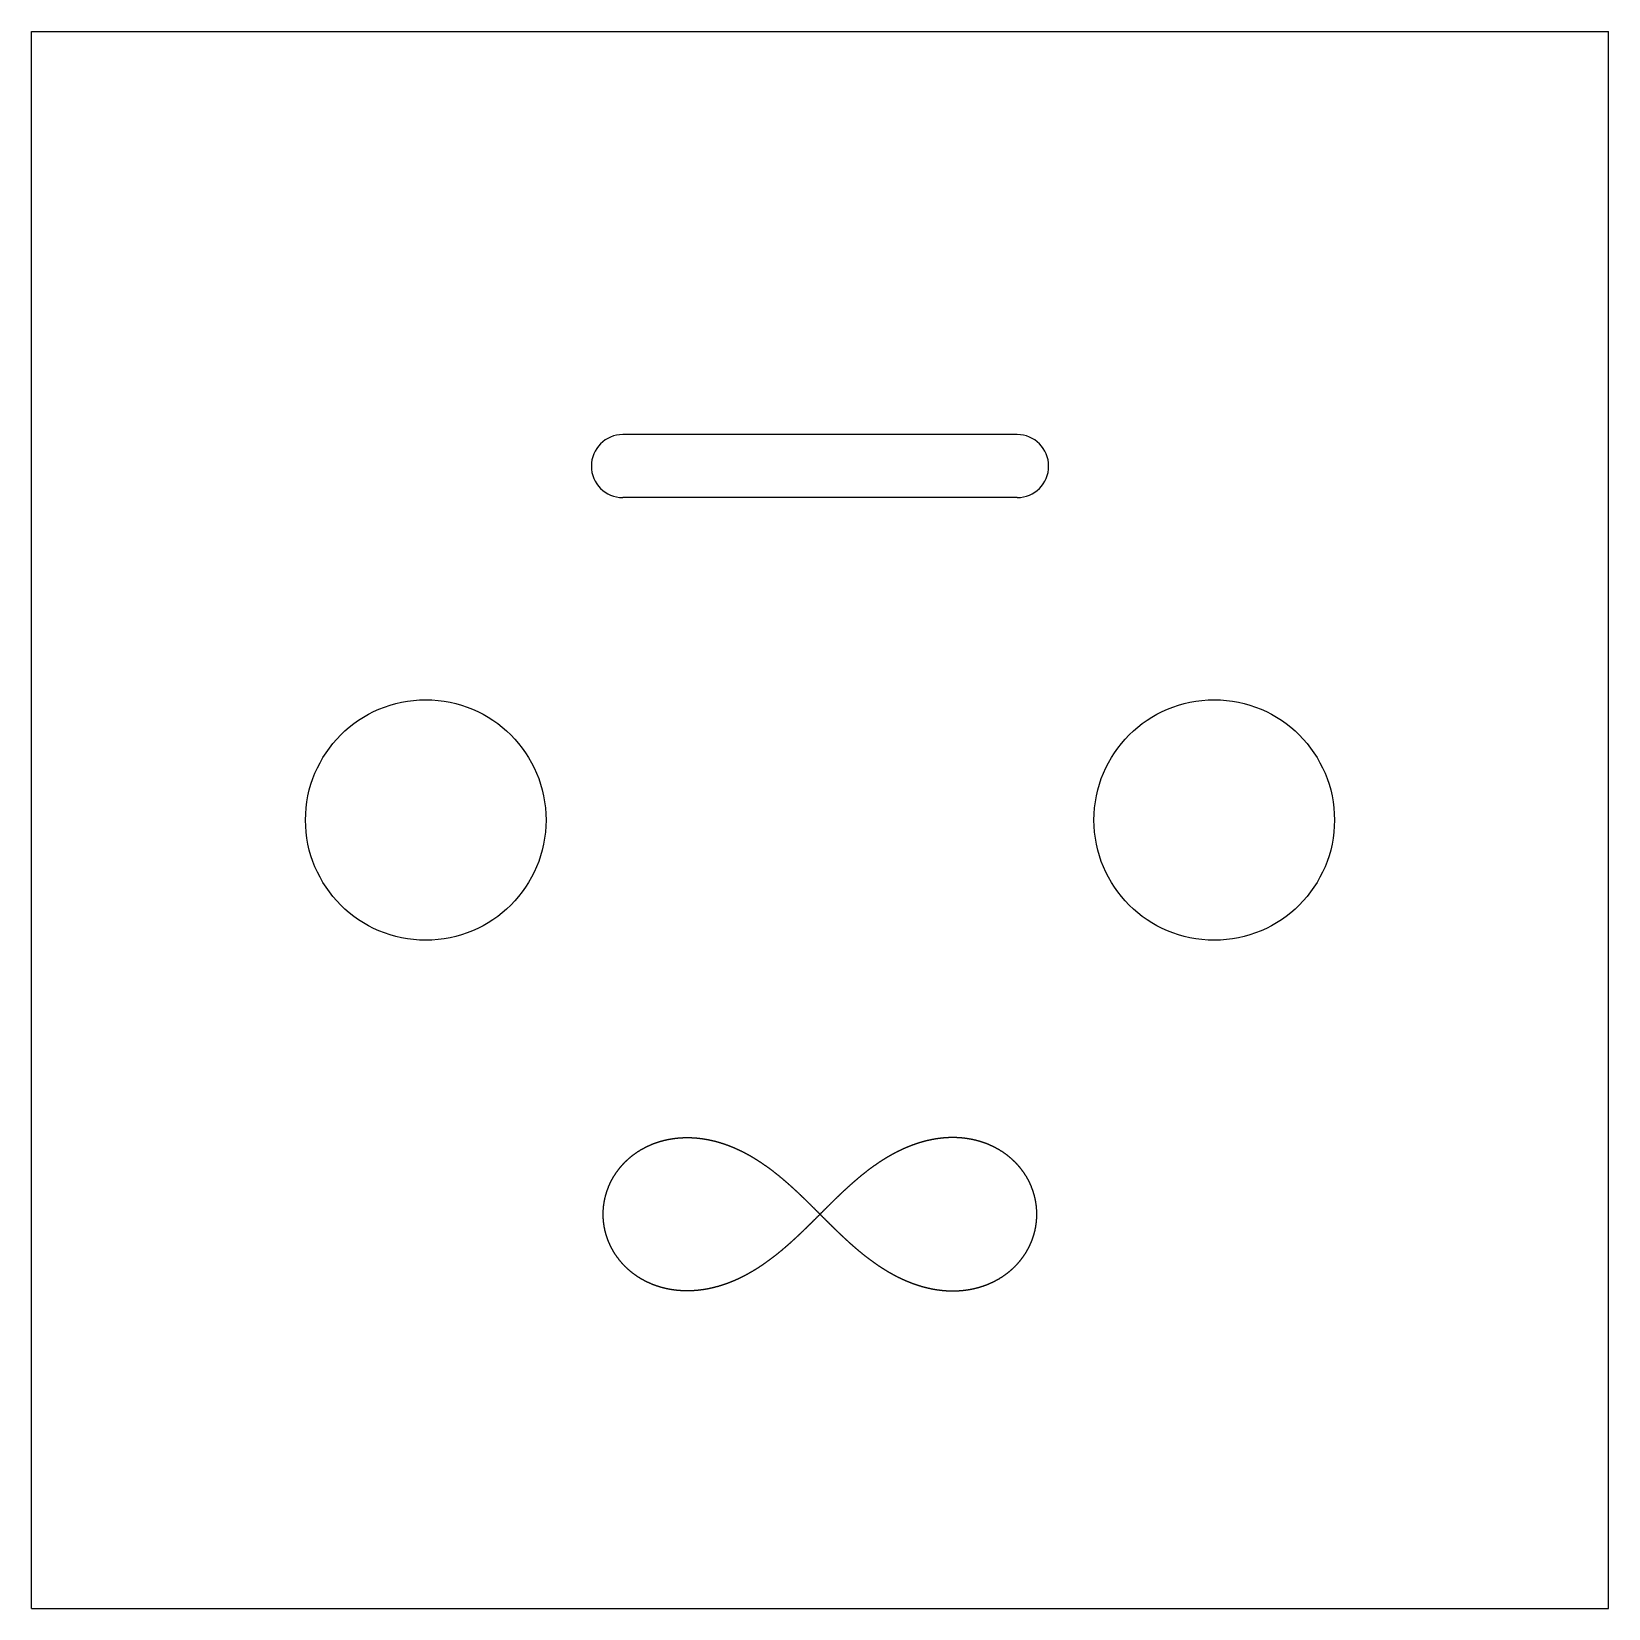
# Model space of a CAD drawing. Header units: metres. Extents: x 0 to 80, y 0 to 80.
import ezdxf

# ---------------------------------------------------------------- set-up
doc = ezdxf.new("R2010")
doc.units = ezdxf.units.M

msp = doc.modelspace()

# ---------------------------------------------------------------- linework, layer by layer
for p, q in [((0, 0), (0, 80)), ((0, 80), (80, 80)), ((80, 0), (80, 80)), ((50, 59.555416), (30, 59.555416)), ((50, 56.355416), (30, 56.355416)), ((0, 0), (80, 0))]:
    msp.add_line(p, q)
for centre in [(20, 40), (60, 40)]:
    msp.add_circle(centre, 6.1)
for centre, start, end in [((30, 57.955416), 90, 270), ((50, 57.955416), 0, 90), ((50, 57.955416), 270, 0)]:
    msp.add_arc(centre, 1.6, start, end)
at = {"layer": 'ENGRAVE'}
msp.add_lwpolyline([(51, 20), (50.99995, 20.019199), (50.999799, 20.038396), (50.999548, 20.057593), (50.999196, 20.076788), (50.998744, 20.095981), (50.998191, 20.115171), (50.997538, 20.134357), (50.996784, 20.153539), (50.99593, 20.172717), (50.994976, 20.191889), (50.993921, 20.211055), (50.992766, 20.230215), (50.991511, 20.249368), (50.990156, 20.268513), (50.988701, 20.287651), (50.987145, 20.306779), (50.98549, 20.325898), (50.983735, 20.345007), (50.98188, 20.364106), (50.979926, 20.383194), (50.977872, 20.40227), (50.975718, 20.421334), (50.973465, 20.440385), (50.971113, 20.459423), (50.968661, 20.478446), (50.96611, 20.497456), (50.963461, 20.51645), (50.960712, 20.535428), (50.957865, 20.554391), (50.954919, 20.573336), (50.951874, 20.592264), (50.948732, 20.611175), (50.945491, 20.630067), (50.942152, 20.648939), (50.938715, 20.667793), (50.93518, 20.686626), (50.931548, 20.705438), (50.927819, 20.724229), (50.923992, 20.742998), (50.920068, 20.761745), (50.916047, 20.780469), (50.911929, 20.79917), (50.907715, 20.817847), (50.903405, 20.836499), (50.898998, 20.855126), (50.894496, 20.873727), (50.889897, 20.892302), (50.885203, 20.91085), (50.880414, 20.929372), (50.87553, 20.947865), (50.87055, 20.96633), (50.865476, 20.984766), (50.860308, 21.003173), (50.855045, 21.02155), (50.849689, 21.039897), (50.844238, 21.058212), (50.838694, 21.076496), (50.833057, 21.094749), (50.827326, 21.112968), (50.821503, 21.131155), (50.815587, 21.149308), (50.809579, 21.167428), (50.803479, 21.185512), (50.797287, 21.203562), (50.791004, 21.221576), (50.78463, 21.239555), (50.778164, 21.257496), (50.771608, 21.275401), (50.764962, 21.293268), (50.758225, 21.311098), (50.751399, 21.328889), (50.744483, 21.346641), (50.737478, 21.364353), (50.730384, 21.382026), (50.723201, 21.399659), (50.715931, 21.41725), (50.708572, 21.434801), (50.701125, 21.452309), (50.693591, 21.469776), (50.685971, 21.4872), (50.678263, 21.50458), (50.670469, 21.521918), (50.662589, 21.539211), (50.654623, 21.55646), (50.646572, 21.573664), (50.638436, 21.590822), (50.630215, 21.607935), (50.62191, 21.625002), (50.613521, 21.642022), (50.605048, 21.658995), (50.596492, 21.675921), (50.587852, 21.692798), (50.57913, 21.709628), (50.570326, 21.726409), (50.56144, 21.74314), (50.552473, 21.759823), (50.543424, 21.776455), (50.534295, 21.793037), (50.525085, 21.809568), (50.515795, 21.826049), (50.506426, 21.842477), (50.496977, 21.858854), (50.487449, 21.875179), (50.477843, 21.891451), (50.468159, 21.90767), (50.458397, 21.923836), (50.448557, 21.939948), (50.438641, 21.956006), (50.428648, 21.97201), (50.418579, 21.987959), (50.408434, 22.003852), (50.398213, 22.01969), (50.387918, 22.035473), (50.377548, 22.051199), (50.367105, 22.066868), (50.356587, 22.082481), (50.345996, 22.098036), (50.335332, 22.113535), (50.324595, 22.128975), (50.313787, 22.144357), (50.302906, 22.15968), (50.291955, 22.174945), (50.280933, 22.190151), (50.26984, 22.205297), (50.258677, 22.220384), (50.247445, 22.235411), (50.236143, 22.250377), (50.224773, 22.265283), (50.213334, 22.280128), (50.201828, 22.294912), (50.190254, 22.309634), (50.178613, 22.324295), (50.166906, 22.338894), (50.155132, 22.353431), (50.143293, 22.367905), (50.131388, 22.382316), (50.119419, 22.396664), (50.107385, 22.410949), (50.095287, 22.425171), (50.083126, 22.439329), (50.070902, 22.453423), (50.058615, 22.467452), (50.046265, 22.481418), (50.033854, 22.495318), (50.021382, 22.509154), (50.008849, 22.522924), (49.996255, 22.536629), (49.983602, 22.550269), (49.970889, 22.563843), (49.958117, 22.57735), (49.945286, 22.590792), (49.932397, 22.604167), (49.91945, 22.617476), (49.906446, 22.630717), (49.893386, 22.643892), (49.880268, 22.657), (49.867095, 22.67004), (49.853866, 22.683013), (49.840583, 22.695918), (49.827244, 22.708756), (49.813852, 22.721525), (49.800406, 22.734226), (49.786906, 22.746859), (49.773354, 22.759423), (49.75975, 22.771919), (49.746093, 22.784345), (49.732385, 22.796703), (49.718626, 22.808992), (49.704817, 22.821212), (49.690958, 22.833362), (49.677048, 22.845442), (49.66309, 22.857453), (49.649083, 22.869395), (49.635027, 22.881266), (49.620924, 22.893068), (49.606774, 22.904799), (49.592576, 22.91646), (49.578332, 22.928051), (49.564042, 22.939572), (49.549706, 22.951021), (49.535325, 22.962401), (49.520899, 22.973709), (49.506429, 22.984947), (49.491916, 22.996114), (49.477358, 23.00721), (49.462758, 23.018235), (49.448116, 23.029189), (49.433431, 23.040071), (49.418705, 23.050883), (49.403938, 23.061623), (49.389129, 23.072291), (49.374281, 23.082888), (49.359393, 23.093414), (49.344465, 23.103868), (49.329498, 23.114251), (49.314493, 23.124561), (49.29945, 23.1348), (49.284369, 23.144968), (49.26925, 23.155063), (49.254095, 23.165087), (49.238904, 23.175039), (49.223676, 23.184919), (49.208414, 23.194727), (49.193116, 23.204463), (49.177783, 23.214127), (49.162416, 23.22372), (49.147015, 23.23324), (49.131581, 23.242688), (49.116114, 23.252064), (49.100615, 23.261369), (49.085083, 23.270601), (49.06952, 23.279761), (49.053925, 23.288849), (49.038299, 23.297866), (49.022643, 23.30681), (49.006957, 23.315682), (48.991242, 23.324482), (48.975497, 23.333211), (48.959723, 23.341867), (48.943921, 23.350452), (48.928091, 23.358964), (48.912233, 23.367405), (48.896349, 23.375774), (48.880437, 23.384071), (48.864499, 23.392297), (48.848535, 23.400451), (48.832546, 23.408533), (48.816531, 23.416543), (48.800491, 23.424482), (48.784428, 23.432349), (48.76834, 23.440145), (48.752228, 23.44787), (48.736094, 23.455523), (48.719936, 23.463104), (48.703756, 23.470615), (48.687554, 23.478054), (48.671331, 23.485422), (48.655086, 23.492719), (48.63882, 23.499945), (48.622534, 23.5071), (48.606227, 23.514185), (48.589901, 23.521198), (48.573555, 23.528141), (48.557191, 23.535013), (48.540807, 23.541815), (48.524406, 23.548546), (48.507986, 23.555207), (48.491549, 23.561798), (48.475094, 23.568318), (48.458623, 23.574769), (48.442135, 23.581149), (48.425632, 23.587459), (48.409112, 23.5937), (48.392577, 23.599871), (48.376027, 23.605973), (48.359462, 23.612004), (48.342883, 23.617967), (48.32629, 23.62386), (48.309683, 23.629684), (48.293063, 23.635439), (48.27643, 23.641126), (48.259784, 23.646743), (48.243126, 23.652291), (48.226455, 23.657772), (48.209774, 23.663183), (48.193081, 23.668526), (48.176377, 23.673801), (48.159662, 23.679008), (48.142937, 23.684147), (48.126202, 23.689218), (48.109457, 23.694222), (48.092703, 23.699158), (48.07594, 23.704026), (48.059168, 23.708827), (48.042387, 23.713561), (48.025599, 23.718228), (48.008803, 23.722828), (47.991999, 23.727362), (47.975188, 23.731828), (47.95837, 23.736229), (47.941546, 23.740563), (47.924716, 23.74483), (47.907879, 23.749032), (47.891037, 23.753168), (47.874189, 23.757238), (47.857336, 23.761243), (47.840479, 23.765182), (47.823617, 23.769056), (47.806751, 23.772865), (47.78988, 23.776609), (47.773007, 23.780288), (47.756129, 23.783903), (47.739249, 23.787453), (47.722366, 23.790938), (47.70548, 23.79436), (47.688592, 23.797718), (47.671703, 23.801012), (47.654811, 23.804242), (47.637918, 23.807408), (47.621024, 23.810512), (47.604128, 23.813552), (47.587232, 23.816529), (47.570336, 23.819444), (47.55344, 23.822296), (47.536543, 23.825085), (47.519647, 23.827812), (47.502752, 23.830477), (47.485858, 23.83308), (47.468964, 23.835621), (47.452072, 23.838101), (47.435182, 23.840519), (47.418293, 23.842876), (47.401407, 23.845172), (47.384522, 23.847407), (47.367641, 23.849582), (47.350762, 23.851696), (47.333886, 23.853749), (47.317014, 23.855743), (47.300145, 23.857676), (47.283279, 23.85955), (47.266418, 23.861364), (47.24956, 23.863119), (47.232708, 23.864814), (47.215859, 23.866451), (47.199016, 23.868028), (47.182177, 23.869547), (47.165344, 23.871008), (47.148516, 23.87241), (47.131694, 23.873754), (47.114878, 23.87504), (47.098068, 23.876269), (47.081264, 23.87744), (47.064467, 23.878553), (47.047676, 23.87961), (47.030892, 23.880609), (47.014115, 23.881552), (46.997346, 23.882438), (46.980584, 23.883268), (46.96383, 23.884042), (46.947083, 23.88476), (46.930345, 23.885422), (46.913615, 23.886028), (46.896893, 23.886579), (46.88018, 23.887074), (46.863475, 23.887515), (46.84678, 23.887901), (46.830093, 23.888232), (46.813416, 23.888509), (46.796749, 23.888732), (46.780091, 23.8889), (46.763443, 23.889015), (46.746805, 23.889076), (46.730177, 23.889084), (46.713559, 23.889038), (46.696952, 23.88894), (46.680355, 23.888788), (46.66377, 23.888584), (46.647195, 23.888328), (46.630631, 23.888019), (46.614079, 23.887658), (46.597538, 23.887245), (46.581009, 23.886781), (46.564491, 23.886265), (46.547985, 23.885698), (46.531491, 23.88508), (46.51501, 23.884411), (46.498541, 23.883691), (46.482084, 23.882921), (46.465639, 23.882101), (46.449208, 23.88123), (46.432789, 23.88031), (46.416384, 23.87934), (46.399991, 23.87832), (46.383612, 23.877252), (46.367246, 23.876134), (46.350894, 23.874967), (46.334555, 23.873752), (46.31823, 23.872488), (46.301919, 23.871176), (46.285622, 23.869815), (46.269339, 23.868407), (46.253071, 23.866951), (46.236816, 23.865448), (46.220577, 23.863897), (46.204352, 23.8623), (46.188141, 23.860655), (46.171946, 23.858964), (46.155765, 23.857226), (46.1396, 23.855442), (46.123449, 23.853611), (46.107314, 23.851735), (46.091194, 23.849813), (46.07509, 23.847846), (46.059002, 23.845833), (46.042929, 23.843775), (46.026871, 23.841672), (46.01083, 23.839525), (45.994805, 23.837333), (45.978796, 23.835096), (45.962803, 23.832816), (45.946826, 23.830491), (45.930865, 23.828123), (45.914921, 23.825711), (45.898994, 23.823255), (45.883083, 23.820757), (45.867189, 23.818215), (45.851311, 23.815631), (45.835451, 23.813004), (45.819607, 23.810334), (45.80378, 23.807622), (45.787971, 23.804869), (45.772178, 23.802073), (45.756403, 23.799236), (45.740646, 23.796357), (45.724905, 23.793437), (45.709183, 23.790476), (45.693477, 23.787474), (45.67779, 23.784431), (45.66212, 23.781348), (45.646468, 23.778224), (45.630833, 23.77506), (45.615217, 23.771857), (45.599618, 23.768613), (45.584038, 23.76533), (45.568475, 23.762007), (45.552931, 23.758646), (45.537405, 23.755245), (45.521897, 23.751805), (45.506408, 23.748327), (45.490937, 23.74481), (45.475484, 23.741255), (45.46005, 23.737661), (45.444634, 23.73403), (45.429237, 23.730361), (45.413859, 23.726654), (45.398499, 23.72291), (45.383158, 23.719129), (45.367836, 23.715311), (45.352532, 23.711456), (45.337248, 23.707564), (45.321982, 23.703635), (45.306735, 23.699671), (45.291508, 23.69567), (45.276299, 23.691633), (45.26111, 23.68756), (45.245939, 23.683452), (45.230788, 23.679309), (45.215656, 23.67513), (45.200543, 23.670916), (45.18545, 23.666667), (45.170376, 23.662383), (45.155321, 23.658065), (45.140285, 23.653712), (45.125269, 23.649325), (45.110272, 23.644904), (45.095295, 23.640449), (45.080338, 23.635961), (45.065399, 23.631439), (45.050481, 23.626883), (45.035582, 23.622294), (45.020702, 23.617673), (45.005842, 23.613018), (44.991002, 23.608331), (44.976182, 23.603611), (44.961381, 23.598858), (44.9466, 23.594074), (44.931838, 23.589257), (44.917096, 23.584409), (44.902375, 23.579529), (44.887672, 23.574617), (44.87299, 23.569674), (44.858328, 23.5647), (44.843685, 23.559695), (44.829062, 23.554658), (44.814459, 23.549591), (44.799876, 23.544494), (44.785313, 23.539366), (44.770769, 23.534208), (44.756246, 23.529019), (44.741742, 23.523801), (44.727258, 23.518553), (44.712795, 23.513275), (44.698351, 23.507968), (44.683927, 23.502632), (44.669523, 23.497266), (44.655139, 23.491871), (44.640775, 23.486448), (44.626431, 23.480996), (44.612107, 23.475515), (44.597803, 23.470006), (44.583519, 23.464468), (44.569254, 23.458903), (44.55501, 23.453309), (44.540786, 23.447688), (44.526581, 23.442039), (44.512397, 23.436363), (44.498232, 23.430659), (44.484088, 23.424928), (44.469963, 23.419171), (44.455859, 23.413386), (44.441774, 23.407574), (44.427709, 23.401736), (44.413664, 23.395871), (44.399639, 23.38998), (44.385634, 23.384063), (44.371649, 23.37812), (44.357684, 23.372151), (44.343738, 23.366156), (44.329813, 23.360136), (44.315907, 23.35409), (44.302021, 23.348019), (44.288155, 23.341922), (44.274309, 23.335801), (44.260483, 23.329654), (44.246676, 23.323483), (44.232889, 23.317287), (44.219122, 23.311067), (44.205375, 23.304823), (44.191647, 23.298554), (44.177939, 23.292261), (44.164251, 23.285944), (44.150582, 23.279604), (44.136934, 23.273239), (44.123304, 23.266851), (44.109695, 23.26044), (44.096105, 23.254005), (44.082534, 23.247548), (44.068983, 23.241067), (44.055452, 23.234563), (44.04194, 23.228037), (44.028448, 23.221488), (44.014975, 23.214917), (44.001522, 23.208323), (43.988088, 23.201706), (43.974673, 23.195068), (43.961278, 23.188408), (43.947902, 23.181726), (43.934546, 23.175022), (43.921208, 23.168297), (43.90789, 23.16155), (43.894592, 23.154781), (43.881312, 23.147992), (43.868052, 23.141181), (43.854811, 23.13435), (43.841589, 23.127497), (43.828386, 23.120624), (43.815202, 23.11373), (43.802037, 23.106815), (43.788891, 23.09988), (43.775765, 23.092925), (43.762657, 23.08595), (43.749568, 23.078955), (43.736498, 23.07194), (43.723447, 23.064905), (43.710415, 23.05785), (43.697401, 23.050775), (43.684406, 23.043682), (43.67143, 23.036569), (43.658473, 23.029436), (43.645534, 23.022285), (43.632614, 23.015114), (43.619713, 23.007925), (43.60683, 23.000717), (43.593965, 22.99349), (43.58112, 22.986245), (43.568292, 22.978981), (43.555483, 22.971699), (43.542692, 22.964399), (43.52992, 22.95708), (43.517166, 22.949744), (43.50443, 22.942389), (43.491713, 22.935017), (43.479014, 22.927627), (43.466332, 22.92022), (43.453669, 22.912795), (43.441024, 22.905353), (43.428397, 22.897893), (43.415788, 22.890417), (43.403197, 22.882923), (43.390624, 22.875412), (43.378069, 22.867885), (43.365531, 22.86034), (43.353012, 22.85278), (43.34051, 22.845202), (43.328025, 22.837608), (43.315559, 22.829998), (43.30311, 22.822371), (43.290679, 22.814729), (43.278265, 22.80707), (43.265868, 22.799396), (43.25349, 22.791705), (43.241128, 22.783999), (43.228784, 22.776277), (43.216457, 22.76854), (43.204147, 22.760787), (43.191855, 22.753019), (43.17958, 22.745235), (43.167322, 22.737437), (43.155081, 22.729623), (43.142857, 22.721794), (43.13065, 22.713951), (43.11846, 22.706092), (43.106287, 22.698219), (43.094131, 22.690331), (43.081992, 22.682429), (43.069869, 22.674512), (43.057763, 22.666581), (43.045674, 22.658636), (43.033601, 22.650677), (43.021545, 22.642703), (43.009506, 22.634716), (42.997483, 22.626714), (42.985476, 22.618699), (42.973486, 22.61067), (42.961512, 22.602628), (42.949555, 22.594572), (42.937614, 22.586502), (42.925689, 22.578419), (42.91378, 22.570323), (42.901887, 22.562214), (42.89001, 22.554091), (42.878149, 22.545956), (42.866304, 22.537807), (42.854475, 22.529646), (42.842662, 22.521472), (42.830864, 22.513285), (42.819083, 22.505086), (42.807317, 22.496874), (42.795567, 22.488649), (42.783832, 22.480412), (42.772113, 22.472163), (42.760409, 22.463902), (42.748721, 22.455628), (42.737048, 22.447343), (42.72539, 22.439045), (42.713748, 22.430736), (42.702121, 22.422415), (42.690509, 22.414082), (42.678912, 22.405737), (42.667331, 22.397381), (42.655764, 22.389013), (42.644212, 22.380634), (42.632676, 22.372244), (42.621154, 22.363842), (42.609647, 22.355429), (42.598154, 22.347005), (42.586677, 22.338569), (42.575214, 22.330123), (42.563765, 22.321666), (42.552332, 22.313198), (42.540912, 22.304719), (42.529507, 22.29623), (42.518117, 22.28773), (42.506741, 22.279219), (42.495379, 22.270698), (42.484031, 22.262166), (42.472697, 22.253624), (42.461378, 22.245072), (42.450072, 22.23651), (42.438781, 22.227937), (42.427504, 22.219355), (42.41624, 22.210762), (42.40499, 22.20216), (42.393754, 22.193547), (42.382532, 22.184925), (42.371324, 22.176293), (42.360129, 22.167652), (42.348947, 22.159001), (42.337779, 22.15034), (42.326625, 22.14167), (42.315484, 22.13299), (42.304356, 22.124301), (42.293242, 22.115603), (42.282141, 22.106896), (42.271053, 22.098179), (42.259978, 22.089454), (42.248916, 22.080719), (42.237867, 22.071976), (42.226832, 22.063223), (42.215809, 22.054462), (42.204798, 22.045692), (42.193801, 22.036913), (42.182816, 22.028126), (42.171845, 22.01933), (42.160885, 22.010526), (42.149938, 22.001713), (42.139004, 21.992891), (42.128082, 21.984062), (42.117173, 21.975224), (42.106276, 21.966378), (42.095391, 21.957523), (42.084518, 21.948661), (42.073658, 21.939791), (42.062809, 21.930912), (42.051973, 21.922026), (42.041149, 21.913132), (42.030336, 21.90423), (42.019536, 21.89532), (42.008747, 21.886403), (41.99797, 21.877478), (41.987205, 21.868545), (41.976451, 21.859605), (41.965709, 21.850657), (41.954978, 21.841702), (41.944259, 21.832739), (41.933552, 21.82377), (41.922855, 21.814793), (41.91217, 21.805808), (41.901497, 21.796817), (41.890834, 21.787819), (41.880183, 21.778813), (41.869542, 21.769801), (41.858913, 21.760781), (41.848294, 21.751755), (41.837687, 21.742722), (41.82709, 21.733682), (41.816504, 21.724635), (41.805929, 21.715582), (41.795365, 21.706522), (41.784811, 21.697456), (41.774267, 21.688383), (41.763734, 21.679303), (41.753212, 21.670217), (41.7427, 21.661125), (41.732198, 21.652027), (41.721706, 21.642922), (41.711225, 21.633811), (41.700754, 21.624694), (41.690293, 21.61557), (41.679842, 21.606441), (41.669401, 21.597305), (41.65897, 21.588164), (41.648548, 21.579017), (41.638137, 21.569863), (41.627735, 21.560704), (41.617343, 21.551539), (41.60696, 21.542369), (41.596587, 21.533193), (41.586224, 21.524011), (41.57587, 21.514823), (41.565525, 21.50563), (41.55519, 21.496431), (41.544863, 21.487227), (41.534547, 21.478018), (41.524239, 21.468803), (41.51394, 21.459583), (41.503651, 21.450357), (41.49337, 21.441127), (41.483098, 21.431891), (41.472835, 21.42265), (41.462581, 21.413404), (41.452336, 21.404152), (41.442099, 21.394896), (41.431871, 21.385635), (41.421652, 21.376369), (41.411441, 21.367098), (41.401238, 21.357822), (41.391044, 21.348541), (41.380858, 21.339256), (41.370681, 21.329966), (41.360511, 21.320671), (41.35035, 21.311371), (41.340197, 21.302067), (41.330052, 21.292759), (41.319915, 21.283446), (41.309786, 21.274128), (41.299665, 21.264806), (41.289551, 21.25548), (41.279445, 21.246149), (41.269347, 21.236814), (41.259257, 21.227475), (41.249174, 21.218131), (41.239098, 21.208783), (41.22903, 21.199431), (41.21897, 21.190075), (41.208917, 21.180715), (41.198871, 21.171351), (41.188832, 21.161983), (41.1788, 21.152611), (41.168776, 21.143235), (41.158758, 21.133855), (41.148748, 21.124472), (41.138744, 21.115084), (41.128748, 21.105693), (41.118758, 21.096298), (41.108774, 21.0869), (41.098798, 21.077497), (41.088828, 21.068091), (41.078865, 21.058682), (41.068908, 21.049269), (41.058958, 21.039853), (41.049014, 21.030433), (41.039076, 21.021009), (41.029145, 21.011583), (41.019219, 21.002152), (41.0093, 20.992719), (40.999388, 20.983282), (40.989481, 20.973842), (40.97958, 20.964399), (40.969685, 20.954953), (40.959796, 20.945504), (40.949912, 20.936051), (40.940035, 20.926596), (40.930163, 20.917137), (40.920297, 20.907675), (40.910436, 20.898211), (40.900581, 20.888743), (40.890731, 20.879273), (40.880887, 20.8698), (40.871048, 20.860324), (40.861214, 20.850845), (40.851385, 20.841363), (40.841562, 20.831879), (40.831744, 20.822392), (40.82193, 20.812902), (40.812122, 20.80341), (40.802319, 20.793915), (40.79252, 20.784418), (40.782727, 20.774918), (40.772938, 20.765415), (40.763153, 20.755911), (40.753374, 20.746403), (40.743599, 20.736894), (40.733828, 20.727382), (40.724062, 20.717868), (40.7143, 20.708351), (40.704543, 20.698832), (40.69479, 20.689311), (40.685041, 20.679788), (40.675296, 20.670263), (40.665556, 20.660735), (40.655819, 20.651206), (40.646086, 20.641674), (40.636358, 20.63214), (40.626633, 20.622605), (40.616912, 20.613067), (40.607195, 20.603528), (40.597481, 20.593986), (40.587771, 20.584443), (40.578065, 20.574898), (40.568362, 20.565351), (40.558662, 20.555802), (40.548966, 20.546252), (40.539274, 20.5367), (40.529584, 20.527146), (40.519898, 20.517591), (40.510215, 20.508034), (40.500535, 20.498475), (40.490858, 20.488915), (40.481184, 20.479353), (40.471513, 20.46979), (40.461845, 20.460225), (40.45218, 20.450659), (40.442517, 20.441092), (40.432857, 20.431523), (40.4232, 20.421953), (40.413545, 20.412381), (40.403893, 20.402809), (40.394244, 20.393235), (40.384596, 20.383659), (40.374951, 20.374083), (40.365309, 20.364506), (40.355668, 20.354927), (40.34603, 20.345347), (40.336394, 20.335766), (40.32676, 20.326185), (40.317128, 20.316602), (40.307497, 20.307018), (40.297869, 20.297433), (40.288243, 20.287847), (40.278618, 20.278261), (40.268995, 20.268674), (40.259373, 20.259085), (40.249753, 20.249496), (40.240135, 20.239907), (40.230518, 20.230316), (40.220903, 20.220725), (40.211289, 20.211133), (40.201676, 20.20154), (40.192064, 20.191947), (40.182454, 20.182353), (40.172844, 20.172759), (40.163236, 20.163164), (40.153629, 20.153569), (40.144023, 20.143973), (40.134417, 20.134377), (40.124812, 20.12478), (40.115209, 20.115183), (40.105605, 20.105586), (40.096003, 20.095988), (40.086401, 20.08639), (40.076799, 20.076792), (40.067199, 20.067194), (40.057598, 20.057595), (40.047998, 20.047996), (40.038398, 20.038397), (40.028798, 20.028798), (40.019199, 20.019199), (40.009599, 20.009599), (40, 20), (39.990401, 19.990401), (39.980801, 19.980801), (39.971202, 19.971202), (39.961602, 19.961603), (39.952002, 19.952004), (39.942402, 19.942405), (39.932801, 19.932806), (39.923201, 19.923208), (39.913599, 19.91361), (39.903997, 19.904012), (39.894395, 19.894414), (39.884791, 19.884817), (39.875188, 19.87522), (39.865583, 19.865623), (39.855977, 19.856027), (39.846371, 19.846431), (39.836764, 19.836836), (39.827156, 19.827241), (39.817546, 19.817647), (39.807936, 19.808053), (39.798324, 19.79846), (39.788711, 19.788867), (39.779097, 19.779275), (39.769482, 19.769684), (39.759865, 19.760093), (39.750247, 19.750504), (39.740627, 19.740915), (39.731005, 19.731326), (39.721382, 19.721739), (39.711757, 19.712153), (39.702131, 19.702567), (39.692503, 19.692982), (39.682872, 19.683398), (39.67324, 19.673815), (39.663606, 19.664234), (39.65397, 19.654653), (39.644332, 19.645073), (39.634691, 19.635494), (39.625049, 19.625917), (39.615404, 19.616341), (39.605756, 19.606765), (39.596107, 19.597191), (39.586455, 19.587619), (39.5768, 19.578047), (39.567143, 19.568477), (39.557483, 19.558908), (39.54782, 19.549341), (39.538155, 19.539775), (39.528487, 19.53021), (39.518816, 19.520647), (39.509142, 19.511085), (39.499465, 19.501525), (39.489785, 19.491966), (39.480102, 19.482409), (39.470416, 19.472854), (39.460726, 19.4633), (39.451034, 19.453748), (39.441338, 19.444198), (39.431638, 19.434649), (39.421935, 19.425102), (39.412229, 19.415557), (39.402519, 19.406014), (39.392805, 19.396472), (39.383088, 19.386933), (39.373367, 19.377395), (39.363642, 19.36786), (39.353914, 19.358326), (39.344181, 19.348794), (39.334444, 19.339265), (39.324704, 19.329737), (39.314959, 19.320212), (39.30521, 19.310689), (39.295457, 19.301168), (39.2857, 19.291649), (39.275938, 19.282132), (39.266172, 19.272618), (39.256401, 19.263106), (39.246626, 19.253597), (39.236847, 19.244089), (39.227062, 19.234585), (39.217273, 19.225082), (39.20748, 19.215582), (39.197681, 19.206085), (39.187878, 19.19659), (39.17807, 19.187098), (39.168256, 19.177608), (39.158438, 19.168121), (39.148615, 19.158637), (39.138786, 19.149155), (39.128952, 19.139676), (39.119113, 19.1302), (39.109269, 19.120727), (39.099419, 19.111257), (39.089564, 19.101789), (39.079703, 19.092325), (39.069837, 19.082863), (39.059965, 19.073404), (39.050088, 19.063949), (39.040204, 19.054496), (39.030315, 19.045047), (39.02042, 19.035601), (39.010519, 19.026158), (39.000612, 19.016718), (38.9907, 19.007281), (38.980781, 18.997848), (38.970855, 18.988417), (38.960924, 18.978991), (38.950986, 18.969567), (38.941042, 18.960147), (38.931092, 18.950731), (38.921135, 18.941318), (38.911172, 18.931909), (38.901202, 18.922503), (38.891226, 18.9131), (38.881242, 18.903702), (38.871252, 18.894307), (38.861256, 18.884916), (38.851252, 18.875528), (38.841242, 18.866145), (38.831224, 18.856765), (38.8212, 18.847389), (38.811168, 18.838017), (38.801129, 18.828649), (38.791083, 18.819285), (38.78103, 18.809925), (38.77097, 18.800569), (38.760902, 18.791217), (38.750826, 18.781869), (38.740743, 18.772525), (38.730653, 18.763186), (38.720555, 18.753851), (38.710449, 18.74452), (38.700335, 18.735194), (38.690214, 18.725872), (38.680085, 18.716554), (38.669948, 18.707241), (38.659803, 18.697933), (38.64965, 18.688629), (38.639489, 18.679329), (38.629319, 18.670034), (38.619142, 18.660744), (38.608956, 18.651459), (38.598762, 18.642178), (38.588559, 18.632902), (38.578348, 18.623631), (38.568129, 18.614365), (38.557901, 18.605104), (38.547664, 18.595848), (38.537419, 18.586596), (38.527165, 18.57735), (38.516902, 18.568109), (38.50663, 18.558873), (38.496349, 18.549643), (38.48606, 18.540417), (38.475761, 18.531197), (38.465453, 18.521982), (38.455137, 18.512773), (38.44481, 18.503569), (38.434475, 18.49437), (38.42413, 18.485177), (38.413776, 18.475989), (38.403413, 18.466807), (38.39304, 18.457631), (38.382657, 18.448461), (38.372265, 18.439296), (38.361863, 18.430137), (38.351452, 18.420983), (38.34103, 18.411836), (38.330599, 18.402695), (38.320158, 18.393559), (38.309707, 18.38443), (38.299246, 18.375306), (38.288775, 18.366189), (38.278294, 18.357078), (38.267802, 18.347973), (38.2573, 18.338875), (38.246788, 18.329783), (38.236266, 18.320697), (38.225733, 18.311617), (38.215189, 18.302544), (38.204635, 18.293478), (38.194071, 18.284418), (38.183496, 18.275365), (38.17291, 18.266318), (38.162313, 18.257278), (38.151706, 18.248245), (38.141087, 18.239219), (38.130458, 18.230199), (38.119817, 18.221187), (38.109166, 18.212181), (38.098503, 18.203183), (38.08783, 18.194192), (38.077145, 18.185207), (38.066448, 18.17623), (38.055741, 18.167261), (38.045022, 18.158298), (38.034291, 18.149343), (38.023549, 18.140395), (38.012795, 18.131455), (38.00203, 18.122522), (37.991253, 18.113597), (37.980464, 18.10468), (37.969664, 18.09577), (37.958851, 18.086868), (37.948027, 18.077974), (37.937191, 18.069088), (37.926342, 18.060209), (37.915482, 18.051339), (37.904609, 18.042477), (37.893724, 18.033622), (37.882827, 18.024776), (37.871918, 18.015938), (37.860996, 18.007109), (37.850062, 17.998287), (37.839115, 17.989474), (37.828155, 17.98067), (37.817184, 17.971874), (37.806199, 17.963087), (37.795202, 17.954308), (37.784191, 17.945538), (37.773168, 17.936777), (37.762133, 17.928024), (37.751084, 17.919281), (37.740022, 17.910546), (37.728947, 17.901821), (37.717859, 17.893104), (37.706758, 17.884397), (37.695644, 17.875699), (37.684516, 17.86701), (37.673375, 17.85833), (37.662221, 17.84966), (37.651053, 17.840999), (37.639871, 17.832348), (37.628676, 17.823707), (37.617468, 17.815075), (37.606246, 17.806453), (37.59501, 17.79784), (37.58376, 17.789238), (37.572496, 17.780645), (37.561219, 17.772063), (37.549928, 17.76349), (37.538622, 17.754928), (37.527303, 17.746376), (37.515969, 17.737834), (37.504621, 17.729302), (37.493259, 17.720781), (37.481883, 17.71227), (37.470493, 17.70377), (37.459088, 17.695281), (37.447668, 17.686802), (37.436235, 17.678334), (37.424786, 17.669877), (37.413323, 17.661431), (37.401846, 17.652995), (37.390353, 17.644571), (37.378846, 17.636158), (37.367324, 17.627756), (37.355788, 17.619366), (37.344236, 17.610987), (37.332669, 17.602619), (37.321088, 17.594263), (37.309491, 17.585918), (37.297879, 17.577585), (37.286252, 17.569264), (37.27461, 17.560955), (37.262952, 17.552657), (37.251279, 17.544372), (37.239591, 17.536098), (37.227887, 17.527837), (37.216168, 17.519588), (37.204433, 17.511351), (37.192683, 17.503126), (37.180917, 17.494914), (37.169136, 17.486715), (37.157338, 17.478528), (37.145525, 17.470354), (37.133696, 17.462193), (37.121851, 17.454044), (37.10999, 17.445909), (37.098113, 17.437786), (37.08622, 17.429677), (37.074311, 17.421581), (37.062386, 17.413498), (37.050445, 17.405428), (37.038488, 17.397372), (37.026514, 17.38933), (37.014524, 17.381301), (37.002517, 17.373286), (36.990494, 17.365284), (36.978455, 17.357297), (36.966399, 17.349323), (36.954326, 17.341364), (36.942237, 17.333419), (36.930131, 17.325488), (36.918008, 17.317571), (36.905869, 17.309669), (36.893713, 17.301781), (36.88154, 17.293908), (36.86935, 17.286049), (36.857143, 17.278206), (36.844919, 17.270377), (36.832678, 17.262563), (36.82042, 17.254765), (36.808145, 17.246981), (36.795853, 17.239213), (36.783543, 17.23146), (36.771216, 17.223723), (36.758872, 17.216001), (36.74651, 17.208295), (36.734132, 17.200604), (36.721735, 17.19293), (36.709321, 17.185271), (36.69689, 17.177629), (36.684441, 17.170002), (36.671975, 17.162392), (36.65949, 17.154798), (36.646988, 17.14722), (36.634469, 17.13966), (36.621931, 17.132115), (36.609376, 17.124588), (36.596803, 17.117077), (36.584212, 17.109583), (36.571603, 17.102107), (36.558976, 17.094647), (36.546331, 17.087205), (36.533668, 17.07978), (36.520986, 17.072373), (36.508287, 17.064983), (36.49557, 17.057611), (36.482834, 17.050256), (36.47008, 17.04292), (36.457308, 17.035601), (36.444517, 17.028301), (36.431708, 17.021019), (36.41888, 17.013755), (36.406035, 17.00651), (36.39317, 16.999283), (36.380287, 16.992075), (36.367386, 16.984886), (36.354466, 16.977715), (36.341527, 16.970564), (36.32857, 16.963431), (36.315594, 16.956318), (36.302599, 16.949225), (36.289585, 16.94215), (36.276553, 16.935095), (36.263502, 16.92806), (36.250432, 16.921045), (36.237343, 16.91405), (36.224235, 16.907075), (36.211109, 16.90012), (36.197963, 16.893185), (36.184798, 16.88627), (36.171614, 16.879376), (36.158411, 16.872503), (36.145189, 16.86565), (36.131948, 16.858819), (36.118688, 16.852008), (36.105408, 16.845219), (36.09211, 16.83845), (36.078792, 16.831703), (36.065454, 16.824978), (36.052098, 16.818274), (36.038722, 16.811592), (36.025327, 16.804932), (36.011912, 16.798294), (35.998478, 16.791677), (35.985025, 16.785083), (35.971552, 16.778512), (35.95806, 16.771963), (35.944548, 16.765437), (35.931017, 16.758933), (35.917466, 16.752452), (35.903895, 16.745995), (35.890305, 16.73956), (35.876696, 16.733149), (35.863066, 16.726761), (35.849418, 16.720396), (35.835749, 16.714056), (35.822061, 16.707739), (35.808353, 16.701446), (35.794625, 16.695177), (35.780878, 16.688933), (35.767111, 16.682713), (35.753324, 16.676517), (35.739517, 16.670346), (35.725691, 16.664199), (35.711845, 16.658078), (35.697979, 16.651981), (35.684093, 16.64591), (35.670187, 16.639864), (35.656262, 16.633844), (35.642316, 16.627849), (35.628351, 16.62188), (35.614366, 16.615937), (35.600361, 16.61002), (35.586336, 16.604129), (35.572291, 16.598264), (35.558226, 16.592426), (35.544141, 16.586614), (35.530037, 16.580829), (35.515912, 16.575072), (35.501768, 16.569341), (35.487603, 16.563637), (35.473419, 16.557961), (35.459214, 16.552312), (35.44499, 16.546691), (35.430746, 16.541097), (35.416481, 16.535532), (35.402197, 16.529994), (35.387893, 16.524485), (35.373569, 16.519004), (35.359225, 16.513552), (35.344861, 16.508129), (35.330477, 16.502734), (35.316073, 16.497368), (35.301649, 16.492032), (35.287205, 16.486725), (35.272742, 16.481447), (35.258258, 16.476199), (35.243754, 16.470981), (35.229231, 16.465792), (35.214687, 16.460634), (35.200124, 16.455506), (35.185541, 16.450409), (35.170938, 16.445342), (35.156315, 16.440305), (35.141672, 16.4353), (35.12701, 16.430326), (35.112328, 16.425383), (35.097625, 16.420471), (35.082904, 16.415591), (35.068162, 16.410743), (35.0534, 16.405926), (35.038619, 16.401142), (35.023818, 16.396389), (35.008998, 16.391669), (34.994158, 16.386982), (34.979298, 16.382327), (34.964418, 16.377706), (34.949519, 16.373117), (34.934601, 16.368561), (34.919662, 16.364039), (34.904705, 16.359551), (34.889728, 16.355096), (34.874731, 16.350675), (34.859715, 16.346288), (34.844679, 16.341935), (34.829624, 16.337617), (34.81455, 16.333333), (34.799457, 16.329084), (34.784344, 16.32487), (34.769212, 16.320691), (34.754061, 16.316548), (34.73889, 16.31244), (34.723701, 16.308367), (34.708492, 16.30433), (34.693265, 16.300329), (34.678018, 16.296365), (34.662752, 16.292436), (34.647468, 16.288544), (34.632164, 16.284689), (34.616842, 16.280871), (34.601501, 16.27709), (34.586141, 16.273346), (34.570763, 16.269639), (34.555366, 16.26597), (34.53995, 16.262339), (34.524516, 16.258745), (34.509063, 16.25519), (34.493592, 16.251673), (34.478103, 16.248195), (34.462595, 16.244755), (34.447069, 16.241354), (34.431525, 16.237993), (34.415962, 16.23467), (34.400382, 16.231387), (34.384783, 16.228143), (34.369167, 16.22494), (34.353532, 16.221776), (34.33788, 16.218652), (34.32221, 16.215569), (34.306523, 16.212526), (34.290817, 16.209524), (34.275095, 16.206563), (34.259354, 16.203643), (34.243597, 16.200764), (34.227822, 16.197927), (34.212029, 16.195131), (34.19622, 16.192378), (34.180393, 16.189666), (34.164549, 16.186996), (34.148689, 16.184369), (34.132811, 16.181785), (34.116917, 16.179243), (34.101006, 16.176745), (34.085079, 16.174289), (34.069135, 16.171877), (34.053174, 16.169509), (34.037197, 16.167184), (34.021204, 16.164904), (34.005195, 16.162667), (33.98917, 16.160475), (33.973129, 16.158328), (33.957071, 16.156225), (33.940998, 16.154167), (33.92491, 16.152154), (33.908806, 16.150187), (33.892686, 16.148265), (33.876551, 16.146389), (33.8604, 16.144558), (33.844235, 16.142774), (33.828054, 16.141036), (33.811859, 16.139345), (33.795648, 16.1377), (33.779423, 16.136103), (33.763184, 16.134552), (33.746929, 16.133049), (33.730661, 16.131593), (33.714378, 16.130185), (33.698081, 16.128824), (33.68177, 16.127512), (33.665445, 16.126248), (33.649106, 16.125033), (33.632754, 16.123866), (33.616388, 16.122748), (33.600009, 16.12168), (33.583616, 16.12066), (33.567211, 16.11969), (33.550792, 16.11877), (33.534361, 16.117899), (33.517916, 16.117079), (33.501459, 16.116309), (33.48499, 16.115589), (33.468509, 16.11492), (33.452015, 16.114302), (33.435509, 16.113735), (33.418991, 16.113219), (33.402462, 16.112755), (33.385921, 16.112342), (33.369369, 16.111981), (33.352805, 16.111672), (33.33623, 16.111416), (33.319645, 16.111212), (33.303048, 16.11106), (33.286441, 16.110962), (33.269823, 16.110916), (33.253195, 16.110924), (33.236557, 16.110985), (33.219909, 16.1111), (33.203251, 16.111268), (33.186584, 16.111491), (33.169907, 16.111768), (33.15322, 16.112099), (33.136525, 16.112485), (33.11982, 16.112926), (33.103107, 16.113421), (33.086385, 16.113972), (33.069655, 16.114578), (33.052917, 16.11524), (33.03617, 16.115958), (33.019416, 16.116732), (33.002654, 16.117562), (32.985885, 16.118448), (32.969108, 16.119391), (32.952324, 16.12039), (32.935533, 16.121447), (32.918736, 16.12256), (32.901932, 16.123731), (32.885122, 16.12496), (32.868306, 16.126246), (32.851484, 16.12759), (32.834656, 16.128992), (32.817823, 16.130453), (32.800984, 16.131972), (32.784141, 16.133549), (32.767292, 16.135186), (32.75044, 16.136881), (32.733582, 16.138636), (32.716721, 16.14045), (32.699855, 16.142324), (32.682986, 16.144257), (32.666114, 16.146251), (32.649238, 16.148304), (32.632359, 16.150418), (32.615478, 16.152593), (32.598593, 16.154828), (32.581707, 16.157124), (32.564818, 16.159481), (32.547928, 16.161899), (32.531036, 16.164379), (32.514142, 16.16692), (32.497248, 16.169523), (32.480353, 16.172188), (32.463457, 16.174915), (32.44656, 16.177704), (32.429664, 16.180556), (32.412768, 16.183471), (32.395872, 16.186448), (32.378976, 16.189488), (32.362082, 16.192592), (32.345189, 16.195758), (32.328297, 16.198988), (32.311408, 16.202282), (32.29452, 16.20564), (32.277634, 16.209062), (32.260751, 16.212547), (32.243871, 16.216097), (32.226993, 16.219712), (32.21012, 16.223391), (32.193249, 16.227135), (32.176383, 16.230944), (32.159521, 16.234818), (32.142664, 16.238757), (32.125811, 16.242762), (32.108963, 16.246832), (32.092121, 16.250968), (32.075284, 16.25517), (32.058454, 16.259437), (32.04163, 16.263771), (32.024812, 16.268172), (32.008001, 16.272638), (31.991197, 16.277172), (31.974401, 16.281772), (31.957613, 16.286439), (31.940832, 16.291173), (31.92406, 16.295974), (31.907297, 16.300842), (31.890543, 16.305778), (31.873798, 16.310782), (31.857063, 16.315853), (31.840338, 16.320992), (31.823623, 16.326199), (31.806919, 16.331474), (31.790226, 16.336817), (31.773545, 16.342228), (31.756874, 16.347709), (31.740216, 16.353257), (31.72357, 16.358874), (31.706937, 16.364561), (31.690317, 16.370316), (31.67371, 16.37614), (31.657117, 16.382033), (31.640538, 16.387996), (31.623973, 16.394027), (31.607423, 16.400129), (31.590888, 16.4063), (31.574368, 16.412541), (31.557865, 16.418851), (31.541377, 16.425231), (31.524906, 16.431682), (31.508451, 16.438202), (31.492014, 16.444793), (31.475594, 16.451454), (31.459193, 16.458185), (31.442809, 16.464987), (31.426445, 16.471859), (31.410099, 16.478802), (31.393773, 16.485815), (31.377466, 16.4929), (31.36118, 16.500055), (31.344914, 16.507281), (31.328669, 16.514578), (31.312446, 16.521946), (31.296244, 16.529385), (31.280064, 16.536896), (31.263906, 16.544477), (31.247772, 16.55213), (31.23166, 16.559855), (31.215572, 16.567651), (31.199509, 16.575518), (31.183469, 16.583457), (31.167454, 16.591467), (31.151465, 16.599549), (31.135501, 16.607703), (31.119563, 16.615929), (31.103651, 16.624226), (31.087767, 16.632595), (31.071909, 16.641036), (31.056079, 16.649548), (31.040277, 16.658133), (31.024503, 16.666789), (31.008758, 16.675518), (30.993043, 16.684318), (30.977357, 16.69319), (30.961701, 16.702134), (30.946075, 16.711151), (30.93048, 16.720239), (30.914917, 16.729399), (30.899385, 16.738631), (30.883886, 16.747936), (30.868419, 16.757312), (30.852985, 16.76676), (30.837584, 16.77628), (30.822217, 16.785873), (30.806884, 16.795537), (30.791586, 16.805273), (30.776324, 16.815081), (30.761096, 16.824961), (30.745905, 16.834913), (30.73075, 16.844937), (30.715631, 16.855032), (30.70055, 16.8652), (30.685507, 16.875439), (30.670502, 16.885749), (30.655535, 16.896132), (30.640607, 16.906586), (30.625719, 16.917112), (30.610871, 16.927709), (30.596062, 16.938377), (30.581295, 16.949117), (30.566569, 16.959929), (30.551884, 16.970811), (30.537242, 16.981765), (30.522642, 16.99279), (30.508084, 17.003886), (30.493571, 17.015053), (30.479101, 17.026291), (30.464675, 17.037599), (30.450294, 17.048979), (30.435958, 17.060428), (30.421668, 17.071949), (30.407424, 17.08354), (30.393226, 17.095201), (30.379076, 17.106932), (30.364973, 17.118734), (30.350917, 17.130605), (30.33691, 17.142547), (30.322952, 17.154558), (30.309042, 17.166638), (30.295183, 17.178788), (30.281374, 17.191008), (30.267615, 17.203297), (30.253907, 17.215655), (30.24025, 17.228081), (30.226646, 17.240577), (30.213094, 17.253141), (30.199594, 17.265774), (30.186148, 17.278475), (30.172756, 17.291244), (30.159417, 17.304082), (30.146134, 17.316987), (30.132905, 17.32996), (30.119732, 17.343), (30.106614, 17.356108), (30.093554, 17.369283), (30.08055, 17.382524), (30.067603, 17.395833), (30.054714, 17.409208), (30.041883, 17.42265), (30.029111, 17.436157), (30.016398, 17.449731), (30.003745, 17.463371), (29.991151, 17.477076), (29.978618, 17.490846), (29.966146, 17.504682), (29.953735, 17.518582), (29.941385, 17.532548), (29.929098, 17.546577), (29.916874, 17.560671), (29.904713, 17.574829), (29.892615, 17.589051), (29.880581, 17.603336), (29.868612, 17.617684), (29.856707, 17.632095), (29.844868, 17.646569), (29.833094, 17.661106), (29.821387, 17.675705), (29.809746, 17.690366), (29.798172, 17.705088), (29.786666, 17.719872), (29.775227, 17.734717), (29.763857, 17.749623), (29.752555, 17.764589), (29.741323, 17.779616), (29.73016, 17.794703), (29.719067, 17.809849), (29.708045, 17.825055), (29.697094, 17.84032), (29.686213, 17.855643), (29.675405, 17.871025), (29.664668, 17.886465), (29.654004, 17.901964), (29.643413, 17.917519), (29.632895, 17.933132), (29.622452, 17.948801), (29.612082, 17.964527), (29.601787, 17.98031), (29.591566, 17.996148), (29.581421, 18.012041), (29.571352, 18.02799), (29.561359, 18.043994), (29.551443, 18.060052), (29.541603, 18.076164), (29.531841, 18.09233), (29.522157, 18.108549), (29.512551, 18.124821), (29.503023, 18.141146), (29.493574, 18.157523), (29.484205, 18.173951), (29.474915, 18.190432), (29.465705, 18.206963), (29.456576, 18.223545), (29.447527, 18.240177), (29.43856, 18.25686), (29.429674, 18.273591), (29.42087, 18.290372), (29.412148, 18.307202), (29.403508, 18.324079), (29.394952, 18.341005), (29.386479, 18.357978), (29.37809, 18.374998), (29.369785, 18.392065), (29.361564, 18.409178), (29.353428, 18.426336), (29.345377, 18.44354), (29.337411, 18.460789), (29.329531, 18.478082), (29.321737, 18.49542), (29.314029, 18.5128), (29.306409, 18.530224), (29.298875, 18.547691), (29.291428, 18.565199), (29.284069, 18.58275), (29.276799, 18.600341), (29.269616, 18.617974), (29.262522, 18.635647), (29.255517, 18.653359), (29.248601, 18.671111), (29.241775, 18.688902), (29.235038, 18.706732), (29.228392, 18.724599), (29.221836, 18.742504), (29.21537, 18.760445), (29.208996, 18.778424), (29.202713, 18.796438), (29.196521, 18.814488), (29.190421, 18.832572), (29.184413, 18.850692), (29.178497, 18.868845), (29.172674, 18.887032), (29.166943, 18.905251), (29.161306, 18.923504), (29.155762, 18.941788), (29.150311, 18.960103), (29.144955, 18.97845), (29.139692, 18.996827), (29.134524, 19.015234), (29.12945, 19.03367), (29.12447, 19.052135), (29.119586, 19.070628), (29.114797, 19.08915), (29.110103, 19.107698), (29.105504, 19.126273), (29.101002, 19.144874), (29.096595, 19.163501), (29.092285, 19.182153), (29.088071, 19.20083), (29.083953, 19.219531), (29.079932, 19.238255), (29.076008, 19.257002), (29.072181, 19.275771), (29.068452, 19.294562), (29.06482, 19.313374), (29.061285, 19.332207), (29.057848, 19.351061), (29.054509, 19.369933), (29.051268, 19.388825), (29.048126, 19.407736), (29.045081, 19.426664), (29.042135, 19.445609), (29.039288, 19.464572), (29.036539, 19.48355), (29.03389, 19.502544), (29.031339, 19.521554), (29.028887, 19.540577), (29.026535, 19.559615), (29.024282, 19.578666), (29.022128, 19.59773), (29.020074, 19.616806), (29.01812, 19.635894), (29.016265, 19.654993), (29.01451, 19.674102), (29.012855, 19.693221), (29.011299, 19.712349), (29.009844, 19.731487), (29.008489, 19.750632), (29.007234, 19.769785), (29.006079, 19.788945), (29.005024, 19.808111), (29.00407, 19.827283), (29.003216, 19.846461), (29.002462, 19.865643), (29.001809, 19.884829), (29.001256, 19.904019), (29.000804, 19.923212), (29.000452, 19.942407), (29.000201, 19.961604), (29.00005, 19.980801), (29, 20), (29.00005, 20.019199), (29.000201, 20.038396), (29.000452, 20.057593), (29.000804, 20.076788), (29.001256, 20.095981), (29.001809, 20.115171), (29.002462, 20.134357), (29.003216, 20.153539), (29.00407, 20.172717), (29.005024, 20.191889), (29.006079, 20.211055), (29.007234, 20.230215), (29.008489, 20.249368), (29.009844, 20.268513), (29.011299, 20.287651), (29.012855, 20.306779), (29.01451, 20.325898), (29.016265, 20.345007), (29.01812, 20.364106), (29.020074, 20.383194), (29.022128, 20.40227), (29.024282, 20.421334), (29.026535, 20.440385), (29.028887, 20.459423), (29.031339, 20.478446), (29.03389, 20.497456), (29.036539, 20.51645), (29.039288, 20.535428), (29.042135, 20.554391), (29.045081, 20.573336), (29.048126, 20.592264), (29.051268, 20.611175), (29.054509, 20.630067), (29.057848, 20.648939), (29.061285, 20.667793), (29.06482, 20.686626), (29.068452, 20.705438), (29.072181, 20.724229), (29.076008, 20.742998), (29.079932, 20.761745), (29.083953, 20.780469), (29.088071, 20.79917), (29.092285, 20.817847), (29.096595, 20.836499), (29.101002, 20.855126), (29.105504, 20.873727), (29.110103, 20.892302), (29.114797, 20.91085), (29.119586, 20.929372), (29.12447, 20.947865), (29.12945, 20.96633), (29.134524, 20.984766), (29.139692, 21.003173), (29.144955, 21.02155), (29.150311, 21.039897), (29.155762, 21.058212), (29.161306, 21.076496), (29.166943, 21.094749), (29.172674, 21.112968), (29.178497, 21.131155), (29.184413, 21.149308), (29.190421, 21.167428), (29.196521, 21.185512), (29.202713, 21.203562), (29.208996, 21.221576), (29.21537, 21.239555), (29.221836, 21.257496), (29.228392, 21.275401), (29.235038, 21.293268), (29.241775, 21.311098), (29.248601, 21.328889), (29.255517, 21.346641), (29.262522, 21.364353), (29.269616, 21.382026), (29.276799, 21.399659), (29.284069, 21.41725), (29.291428, 21.434801), (29.298875, 21.452309), (29.306409, 21.469776), (29.314029, 21.4872), (29.321737, 21.50458), (29.329531, 21.521918), (29.337411, 21.539211), (29.345377, 21.55646), (29.353428, 21.573664), (29.361564, 21.590822), (29.369785, 21.607935), (29.37809, 21.625002), (29.386479, 21.642022), (29.394952, 21.658995), (29.403508, 21.675921), (29.412148, 21.692798), (29.42087, 21.709628), (29.429674, 21.726409), (29.43856, 21.74314), (29.447527, 21.759823), (29.456576, 21.776455), (29.465705, 21.793037), (29.474915, 21.809568), (29.484205, 21.826049), (29.493574, 21.842477), (29.503023, 21.858854), (29.512551, 21.875179), (29.522157, 21.891451), (29.531841, 21.90767), (29.541603, 21.923836), (29.551443, 21.939948), (29.561359, 21.956006), (29.571352, 21.97201), (29.581421, 21.987959), (29.591566, 22.003852), (29.601787, 22.01969), (29.612082, 22.035473), (29.622452, 22.051199), (29.632895, 22.066868), (29.643413, 22.082481), (29.654004, 22.098036), (29.664668, 22.113535), (29.675405, 22.128975), (29.686213, 22.144357), (29.697094, 22.15968), (29.708045, 22.174945), (29.719067, 22.190151), (29.73016, 22.205297), (29.741323, 22.220384), (29.752555, 22.235411), (29.763857, 22.250377), (29.775227, 22.265283), (29.786666, 22.280128), (29.798172, 22.294912), (29.809746, 22.309634), (29.821387, 22.324295), (29.833094, 22.338894), (29.844868, 22.353431), (29.856707, 22.367905), (29.868612, 22.382316), (29.880581, 22.396664), (29.892615, 22.410949), (29.904713, 22.425171), (29.916874, 22.439329), (29.929098, 22.453423), (29.941385, 22.467452), (29.953735, 22.481418), (29.966146, 22.495318), (29.978618, 22.509154), (29.991151, 22.522924), (30.003745, 22.536629), (30.016398, 22.550269), (30.029111, 22.563843), (30.041883, 22.57735), (30.054714, 22.590792), (30.067603, 22.604167), (30.08055, 22.617476), (30.093554, 22.630717), (30.106614, 22.643892), (30.119732, 22.657), (30.132905, 22.67004), (30.146134, 22.683013), (30.159417, 22.695918), (30.172756, 22.708756), (30.186148, 22.721525), (30.199594, 22.734226), (30.213094, 22.746859), (30.226646, 22.759423), (30.24025, 22.771919), (30.253907, 22.784345), (30.267615, 22.796703), (30.281374, 22.808992), (30.295183, 22.821212), (30.309042, 22.833362), (30.322952, 22.845442), (30.33691, 22.857453), (30.350917, 22.869395), (30.364973, 22.881266), (30.379076, 22.893068), (30.393226, 22.904799), (30.407424, 22.91646), (30.421668, 22.928051), (30.435958, 22.939572), (30.450294, 22.951021), (30.464675, 22.962401), (30.479101, 22.973709), (30.493571, 22.984947), (30.508084, 22.996114), (30.522642, 23.00721), (30.537242, 23.018235), (30.551884, 23.029189), (30.566569, 23.040071), (30.581295, 23.050883), (30.596062, 23.061623), (30.610871, 23.072291), (30.625719, 23.082888), (30.640607, 23.093414), (30.655535, 23.103868), (30.670502, 23.114251), (30.685507, 23.124561), (30.70055, 23.1348), (30.715631, 23.144968), (30.73075, 23.155063), (30.745905, 23.165087), (30.761096, 23.175039), (30.776324, 23.184919), (30.791586, 23.194727), (30.806884, 23.204463), (30.822217, 23.214127), (30.837584, 23.22372), (30.852985, 23.23324), (30.868419, 23.242688), (30.883886, 23.252064), (30.899385, 23.261369), (30.914917, 23.270601), (30.93048, 23.279761), (30.946075, 23.288849), (30.961701, 23.297866), (30.977357, 23.30681), (30.993043, 23.315682), (31.008758, 23.324482), (31.024503, 23.333211), (31.040277, 23.341867), (31.056079, 23.350452), (31.071909, 23.358964), (31.087767, 23.367405), (31.103651, 23.375774), (31.119563, 23.384071), (31.135501, 23.392297), (31.151465, 23.400451), (31.167454, 23.408533), (31.183469, 23.416543), (31.199509, 23.424482), (31.215572, 23.432349), (31.23166, 23.440145), (31.247772, 23.44787), (31.263906, 23.455523), (31.280064, 23.463104), (31.296244, 23.470615), (31.312446, 23.478054), (31.328669, 23.485422), (31.344914, 23.492719), (31.36118, 23.499945), (31.377466, 23.5071), (31.393773, 23.514185), (31.410099, 23.521198), (31.426445, 23.528141), (31.442809, 23.535013), (31.459193, 23.541815), (31.475594, 23.548546), (31.492014, 23.555207), (31.508451, 23.561798), (31.524906, 23.568318), (31.541377, 23.574769), (31.557865, 23.581149), (31.574368, 23.587459), (31.590888, 23.5937), (31.607423, 23.599871), (31.623973, 23.605973), (31.640538, 23.612004), (31.657117, 23.617967), (31.67371, 23.62386), (31.690317, 23.629684), (31.706937, 23.635439), (31.72357, 23.641126), (31.740216, 23.646743), (31.756874, 23.652291), (31.773545, 23.657772), (31.790226, 23.663183), (31.806919, 23.668526), (31.823623, 23.673801), (31.840338, 23.679008), (31.857063, 23.684147), (31.873798, 23.689218), (31.890543, 23.694222), (31.907297, 23.699158), (31.92406, 23.704026), (31.940832, 23.708827), (31.957613, 23.713561), (31.974401, 23.718228), (31.991197, 23.722828), (32.008001, 23.727362), (32.024812, 23.731828), (32.04163, 23.736229), (32.058454, 23.740563), (32.075284, 23.74483), (32.092121, 23.749032), (32.108963, 23.753168), (32.125811, 23.757238), (32.142664, 23.761243), (32.159521, 23.765182), (32.176383, 23.769056), (32.193249, 23.772865), (32.21012, 23.776609), (32.226993, 23.780288), (32.243871, 23.783903), (32.260751, 23.787453), (32.277634, 23.790938), (32.29452, 23.79436), (32.311408, 23.797718), (32.328297, 23.801012), (32.345189, 23.804242), (32.362082, 23.807408), (32.378976, 23.810512), (32.395872, 23.813552), (32.412768, 23.816529), (32.429664, 23.819444), (32.44656, 23.822296), (32.463457, 23.825085), (32.480353, 23.827812), (32.497248, 23.830477), (32.514142, 23.83308), (32.531036, 23.835621), (32.547928, 23.838101), (32.564818, 23.840519), (32.581707, 23.842876), (32.598593, 23.845172), (32.615478, 23.847407), (32.632359, 23.849582), (32.649238, 23.851696), (32.666114, 23.853749), (32.682986, 23.855743), (32.699855, 23.857676), (32.716721, 23.85955), (32.733582, 23.861364), (32.75044, 23.863119), (32.767292, 23.864814), (32.784141, 23.866451), (32.800984, 23.868028), (32.817823, 23.869547), (32.834656, 23.871008), (32.851484, 23.87241), (32.868306, 23.873754), (32.885122, 23.87504), (32.901932, 23.876269), (32.918736, 23.87744), (32.935533, 23.878553), (32.952324, 23.87961), (32.969108, 23.880609), (32.985885, 23.881552), (33.002654, 23.882438), (33.019416, 23.883268), (33.03617, 23.884042), (33.052917, 23.88476), (33.069655, 23.885422), (33.086385, 23.886028), (33.103107, 23.886579), (33.11982, 23.887074), (33.136525, 23.887515), (33.15322, 23.887901), (33.169907, 23.888232), (33.186584, 23.888509), (33.203251, 23.888732), (33.219909, 23.8889), (33.236557, 23.889015), (33.253195, 23.889076), (33.269823, 23.889084), (33.286441, 23.889038), (33.303048, 23.88894), (33.319645, 23.888788), (33.33623, 23.888584), (33.352805, 23.888328), (33.369369, 23.888019), (33.385921, 23.887658), (33.402462, 23.887245), (33.418991, 23.886781), (33.435509, 23.886265), (33.452015, 23.885698), (33.468509, 23.88508), (33.48499, 23.884411), (33.501459, 23.883691), (33.517916, 23.882921), (33.534361, 23.882101), (33.550792, 23.88123), (33.567211, 23.88031), (33.583616, 23.87934), (33.600009, 23.87832), (33.616388, 23.877252), (33.632754, 23.876134), (33.649106, 23.874967), (33.665445, 23.873752), (33.68177, 23.872488), (33.698081, 23.871176), (33.714378, 23.869815), (33.730661, 23.868407), (33.746929, 23.866951), (33.763184, 23.865448), (33.779423, 23.863897), (33.795648, 23.8623), (33.811859, 23.860655), (33.828054, 23.858964), (33.844235, 23.857226), (33.8604, 23.855442), (33.876551, 23.853611), (33.892686, 23.851735), (33.908806, 23.849813), (33.92491, 23.847846), (33.940998, 23.845833), (33.957071, 23.843775), (33.973129, 23.841672), (33.98917, 23.839525), (34.005195, 23.837333), (34.021204, 23.835096), (34.037197, 23.832816), (34.053174, 23.830491), (34.069135, 23.828123), (34.085079, 23.825711), (34.101006, 23.823255), (34.116917, 23.820757), (34.132811, 23.818215), (34.148689, 23.815631), (34.164549, 23.813004), (34.180393, 23.810334), (34.19622, 23.807622), (34.212029, 23.804869), (34.227822, 23.802073), (34.243597, 23.799236), (34.259354, 23.796357), (34.275095, 23.793437), (34.290817, 23.790476), (34.306523, 23.787474), (34.32221, 23.784431), (34.33788, 23.781348), (34.353532, 23.778224), (34.369167, 23.77506), (34.384783, 23.771857), (34.400382, 23.768613), (34.415962, 23.76533), (34.431525, 23.762007), (34.447069, 23.758646), (34.462595, 23.755245), (34.478103, 23.751805), (34.493592, 23.748327), (34.509063, 23.74481), (34.524516, 23.741255), (34.53995, 23.737661), (34.555366, 23.73403), (34.570763, 23.730361), (34.586141, 23.726654), (34.601501, 23.72291), (34.616842, 23.719129), (34.632164, 23.715311), (34.647468, 23.711456), (34.662752, 23.707564), (34.678018, 23.703635), (34.693265, 23.699671), (34.708492, 23.69567), (34.723701, 23.691633), (34.73889, 23.68756), (34.754061, 23.683452), (34.769212, 23.679309), (34.784344, 23.67513), (34.799457, 23.670916), (34.81455, 23.666667), (34.829624, 23.662383), (34.844679, 23.658065), (34.859715, 23.653712), (34.874731, 23.649325), (34.889728, 23.644904), (34.904705, 23.640449), (34.919662, 23.635961), (34.934601, 23.631439), (34.949519, 23.626883), (34.964418, 23.622294), (34.979298, 23.617673), (34.994158, 23.613018), (35.008998, 23.608331), (35.023818, 23.603611), (35.038619, 23.598858), (35.0534, 23.594074), (35.068162, 23.589257), (35.082904, 23.584409), (35.097625, 23.579529), (35.112328, 23.574617), (35.12701, 23.569674), (35.141672, 23.5647), (35.156315, 23.559695), (35.170938, 23.554658), (35.185541, 23.549591), (35.200124, 23.544494), (35.214687, 23.539366), (35.229231, 23.534208), (35.243754, 23.529019), (35.258258, 23.523801), (35.272742, 23.518553), (35.287205, 23.513275), (35.301649, 23.507968), (35.316073, 23.502632), (35.330477, 23.497266), (35.344861, 23.491871), (35.359225, 23.486448), (35.373569, 23.480996), (35.387893, 23.475515), (35.402197, 23.470006), (35.416481, 23.464468), (35.430746, 23.458903), (35.44499, 23.453309), (35.459214, 23.447688), (35.473419, 23.442039), (35.487603, 23.436363), (35.501768, 23.430659), (35.515912, 23.424928), (35.530037, 23.419171), (35.544141, 23.413386), (35.558226, 23.407574), (35.572291, 23.401736), (35.586336, 23.395871), (35.600361, 23.38998), (35.614366, 23.384063), (35.628351, 23.37812), (35.642316, 23.372151), (35.656262, 23.366156), (35.670187, 23.360136), (35.684093, 23.35409), (35.697979, 23.348019), (35.711845, 23.341922), (35.725691, 23.335801), (35.739517, 23.329654), (35.753324, 23.323483), (35.767111, 23.317287), (35.780878, 23.311067), (35.794625, 23.304823), (35.808353, 23.298554), (35.822061, 23.292261), (35.835749, 23.285944), (35.849418, 23.279604), (35.863066, 23.273239), (35.876696, 23.266851), (35.890305, 23.26044), (35.903895, 23.254005), (35.917466, 23.247548), (35.931017, 23.241067), (35.944548, 23.234563), (35.95806, 23.228037), (35.971552, 23.221488), (35.985025, 23.214917), (35.998478, 23.208323), (36.011912, 23.201706), (36.025327, 23.195068), (36.038722, 23.188408), (36.052098, 23.181726), (36.065454, 23.175022), (36.078792, 23.168297), (36.09211, 23.16155), (36.105408, 23.154781), (36.118688, 23.147992), (36.131948, 23.141181), (36.145189, 23.13435), (36.158411, 23.127497), (36.171614, 23.120624), (36.184798, 23.11373), (36.197963, 23.106815), (36.211109, 23.09988), (36.224235, 23.092925), (36.237343, 23.08595), (36.250432, 23.078955), (36.263502, 23.07194), (36.276553, 23.064905), (36.289585, 23.05785), (36.302599, 23.050775), (36.315594, 23.043682), (36.32857, 23.036569), (36.341527, 23.029436), (36.354466, 23.022285), (36.367386, 23.015114), (36.380287, 23.007925), (36.39317, 23.000717), (36.406035, 22.99349), (36.41888, 22.986245), (36.431708, 22.978981), (36.444517, 22.971699), (36.457308, 22.964399), (36.47008, 22.95708), (36.482834, 22.949744), (36.49557, 22.942389), (36.508287, 22.935017), (36.520986, 22.927627), (36.533668, 22.92022), (36.546331, 22.912795), (36.558976, 22.905353), (36.571603, 22.897893), (36.584212, 22.890417), (36.596803, 22.882923), (36.609376, 22.875412), (36.621931, 22.867885), (36.634469, 22.86034), (36.646988, 22.85278), (36.65949, 22.845202), (36.671975, 22.837608), (36.684441, 22.829998), (36.69689, 22.822371), (36.709321, 22.814729), (36.721735, 22.80707), (36.734132, 22.799396), (36.74651, 22.791705), (36.758872, 22.783999), (36.771216, 22.776277), (36.783543, 22.76854), (36.795853, 22.760787), (36.808145, 22.753019), (36.82042, 22.745235), (36.832678, 22.737437), (36.844919, 22.729623), (36.857143, 22.721794), (36.86935, 22.713951), (36.88154, 22.706092), (36.893713, 22.698219), (36.905869, 22.690331), (36.918008, 22.682429), (36.930131, 22.674512), (36.942237, 22.666581), (36.954326, 22.658636), (36.966399, 22.650677), (36.978455, 22.642703), (36.990494, 22.634716), (37.002517, 22.626714), (37.014524, 22.618699), (37.026514, 22.61067), (37.038488, 22.602628), (37.050445, 22.594572), (37.062386, 22.586502), (37.074311, 22.578419), (37.08622, 22.570323), (37.098113, 22.562214), (37.10999, 22.554091), (37.121851, 22.545956), (37.133696, 22.537807), (37.145525, 22.529646), (37.157338, 22.521472), (37.169136, 22.513285), (37.180917, 22.505086), (37.192683, 22.496874), (37.204433, 22.488649), (37.216168, 22.480412), (37.227887, 22.472163), (37.239591, 22.463902), (37.251279, 22.455628), (37.262952, 22.447343), (37.27461, 22.439045), (37.286252, 22.430736), (37.297879, 22.422415), (37.309491, 22.414082), (37.321088, 22.405737), (37.332669, 22.397381), (37.344236, 22.389013), (37.355788, 22.380634), (37.367324, 22.372244), (37.378846, 22.363842), (37.390353, 22.355429), (37.401846, 22.347005), (37.413323, 22.338569), (37.424786, 22.330123), (37.436235, 22.321666), (37.447668, 22.313198), (37.459088, 22.304719), (37.470493, 22.29623), (37.481883, 22.28773), (37.493259, 22.279219), (37.504621, 22.270698), (37.515969, 22.262166), (37.527303, 22.253624), (37.538622, 22.245072), (37.549928, 22.23651), (37.561219, 22.227937), (37.572496, 22.219355), (37.58376, 22.210762), (37.59501, 22.20216), (37.606246, 22.193547), (37.617468, 22.184925), (37.628676, 22.176293), (37.639871, 22.167652), (37.651053, 22.159001), (37.662221, 22.15034), (37.673375, 22.14167), (37.684516, 22.13299), (37.695644, 22.124301), (37.706758, 22.115603), (37.717859, 22.106896), (37.728947, 22.098179), (37.740022, 22.089454), (37.751084, 22.080719), (37.762133, 22.071976), (37.773168, 22.063223), (37.784191, 22.054462), (37.795202, 22.045692), (37.806199, 22.036913), (37.817184, 22.028126), (37.828155, 22.01933), (37.839115, 22.010526), (37.850062, 22.001713), (37.860996, 21.992891), (37.871918, 21.984062), (37.882827, 21.975224), (37.893724, 21.966378), (37.904609, 21.957523), (37.915482, 21.948661), (37.926342, 21.939791), (37.937191, 21.930912), (37.948027, 21.922026), (37.958851, 21.913132), (37.969664, 21.90423), (37.980464, 21.89532), (37.991253, 21.886403), (38.00203, 21.877478), (38.012795, 21.868545), (38.023549, 21.859605), (38.034291, 21.850657), (38.045022, 21.841702), (38.055741, 21.832739), (38.066448, 21.82377), (38.077145, 21.814793), (38.08783, 21.805808), (38.098503, 21.796817), (38.109166, 21.787819), (38.119817, 21.778813), (38.130458, 21.769801), (38.141087, 21.760781), (38.151706, 21.751755), (38.162313, 21.742722), (38.17291, 21.733682), (38.183496, 21.724635), (38.194071, 21.715582), (38.204635, 21.706522), (38.215189, 21.697456), (38.225733, 21.688383), (38.236266, 21.679303), (38.246788, 21.670217), (38.2573, 21.661125), (38.267802, 21.652027), (38.278294, 21.642922), (38.288775, 21.633811), (38.299246, 21.624694), (38.309707, 21.61557), (38.320158, 21.606441), (38.330599, 21.597305), (38.34103, 21.588164), (38.351452, 21.579017), (38.361863, 21.569863), (38.372265, 21.560704), (38.382657, 21.551539), (38.39304, 21.542369), (38.403413, 21.533193), (38.413776, 21.524011), (38.42413, 21.514823), (38.434475, 21.50563), (38.44481, 21.496431), (38.455137, 21.487227), (38.465453, 21.478018), (38.475761, 21.468803), (38.48606, 21.459583), (38.496349, 21.450357), (38.50663, 21.441127), (38.516902, 21.431891), (38.527165, 21.42265), (38.537419, 21.413404), (38.547664, 21.404152), (38.557901, 21.394896), (38.568129, 21.385635), (38.578348, 21.376369), (38.588559, 21.367098), (38.598762, 21.357822), (38.608956, 21.348541), (38.619142, 21.339256), (38.629319, 21.329966), (38.639489, 21.320671), (38.64965, 21.311371), (38.659803, 21.302067), (38.669948, 21.292759), (38.680085, 21.283446), (38.690214, 21.274128), (38.700335, 21.264806), (38.710449, 21.25548), (38.720555, 21.246149), (38.730653, 21.236814), (38.740743, 21.227475), (38.750826, 21.218131), (38.760902, 21.208783), (38.77097, 21.199431), (38.78103, 21.190075), (38.791083, 21.180715), (38.801129, 21.171351), (38.811168, 21.161983), (38.8212, 21.152611), (38.831224, 21.143235), (38.841242, 21.133855), (38.851252, 21.124472), (38.861256, 21.115084), (38.871252, 21.105693), (38.881242, 21.096298), (38.891226, 21.0869), (38.901202, 21.077497), (38.911172, 21.068091), (38.921135, 21.058682), (38.931092, 21.049269), (38.941042, 21.039853), (38.950986, 21.030433), (38.960924, 21.021009), (38.970855, 21.011583), (38.980781, 21.002152), (38.9907, 20.992719), (39.000612, 20.983282), (39.010519, 20.973842), (39.02042, 20.964399), (39.030315, 20.954953), (39.040204, 20.945504), (39.050088, 20.936051), (39.059965, 20.926596), (39.069837, 20.917137), (39.079703, 20.907675), (39.089564, 20.898211), (39.099419, 20.888743), (39.109269, 20.879273), (39.119113, 20.8698), (39.128952, 20.860324), (39.138786, 20.850845), (39.148615, 20.841363), (39.158438, 20.831879), (39.168256, 20.822392), (39.17807, 20.812902), (39.187878, 20.80341), (39.197681, 20.793915), (39.20748, 20.784418), (39.217273, 20.774918), (39.227062, 20.765415), (39.236847, 20.755911), (39.246626, 20.746403), (39.256401, 20.736894), (39.266172, 20.727382), (39.275938, 20.717868), (39.2857, 20.708351), (39.295457, 20.698832), (39.30521, 20.689311), (39.314959, 20.679788), (39.324704, 20.670263), (39.334444, 20.660735), (39.344181, 20.651206), (39.353914, 20.641674), (39.363642, 20.63214), (39.373367, 20.622605), (39.383088, 20.613067), (39.392805, 20.603528), (39.402519, 20.593986), (39.412229, 20.584443), (39.421935, 20.574898), (39.431638, 20.565351), (39.441338, 20.555802), (39.451034, 20.546252), (39.460726, 20.5367), (39.470416, 20.527146), (39.480102, 20.517591), (39.489785, 20.508034), (39.499465, 20.498475), (39.509142, 20.488915), (39.518816, 20.479353), (39.528487, 20.46979), (39.538155, 20.460225), (39.54782, 20.450659), (39.557483, 20.441092), (39.567143, 20.431523), (39.5768, 20.421953), (39.586455, 20.412381), (39.596107, 20.402809), (39.605756, 20.393235), (39.615404, 20.383659), (39.625049, 20.374083), (39.634691, 20.364506), (39.644332, 20.354927), (39.65397, 20.345347), (39.663606, 20.335766), (39.67324, 20.326185), (39.682872, 20.316602), (39.692503, 20.307018), (39.702131, 20.297433), (39.711757, 20.287847), (39.721382, 20.278261), (39.731005, 20.268674), (39.740627, 20.259085), (39.750247, 20.249496), (39.759865, 20.239907), (39.769482, 20.230316), (39.779097, 20.220725), (39.788711, 20.211133), (39.798324, 20.20154), (39.807936, 20.191947), (39.817546, 20.182353), (39.827156, 20.172759), (39.836764, 20.163164), (39.846371, 20.153569), (39.855977, 20.143973), (39.865583, 20.134377), (39.875188, 20.12478), (39.884791, 20.115183), (39.894395, 20.105586), (39.903997, 20.095988), (39.913599, 20.08639), (39.923201, 20.076792), (39.932801, 20.067194), (39.942402, 20.057595), (39.952002, 20.047996), (39.961602, 20.038397), (39.971202, 20.028798), (39.980801, 20.019199), (39.990401, 20.009599), (40, 20), (40.009599, 19.990401), (40.019199, 19.980801), (40.028798, 19.971202), (40.038398, 19.961603), (40.047998, 19.952004), (40.057598, 19.942405), (40.067199, 19.932806), (40.076799, 19.923208), (40.086401, 19.91361), (40.096003, 19.904012), (40.105605, 19.894414), (40.115209, 19.884817), (40.124812, 19.87522), (40.134417, 19.865623), (40.144023, 19.856027), (40.153629, 19.846431), (40.163236, 19.836836), (40.172844, 19.827241), (40.182454, 19.817647), (40.192064, 19.808053), (40.201676, 19.79846), (40.211289, 19.788867), (40.220903, 19.779275), (40.230518, 19.769684), (40.240135, 19.760093), (40.249753, 19.750504), (40.259373, 19.740915), (40.268995, 19.731326), (40.278618, 19.721739), (40.288243, 19.712153), (40.297869, 19.702567), (40.307497, 19.692982), (40.317128, 19.683398), (40.32676, 19.673815), (40.336394, 19.664234), (40.34603, 19.654653), (40.355668, 19.645073), (40.365309, 19.635494), (40.374951, 19.625917), (40.384596, 19.616341), (40.394244, 19.606765), (40.403893, 19.597191), (40.413545, 19.587619), (40.4232, 19.578047), (40.432857, 19.568477), (40.442517, 19.558908), (40.45218, 19.549341), (40.461845, 19.539775), (40.471513, 19.53021), (40.481184, 19.520647), (40.490858, 19.511085), (40.500535, 19.501525), (40.510215, 19.491966), (40.519898, 19.482409), (40.529584, 19.472854), (40.539274, 19.4633), (40.548966, 19.453748), (40.558662, 19.444198), (40.568362, 19.434649), (40.578065, 19.425102), (40.587771, 19.415557), (40.597481, 19.406014), (40.607195, 19.396472), (40.616912, 19.386933), (40.626633, 19.377395), (40.636358, 19.36786), (40.646086, 19.358326), (40.655819, 19.348794), (40.665556, 19.339265), (40.675296, 19.329737), (40.685041, 19.320212), (40.69479, 19.310689), (40.704543, 19.301168), (40.7143, 19.291649), (40.724062, 19.282132), (40.733828, 19.272618), (40.743599, 19.263106), (40.753374, 19.253597), (40.763153, 19.244089), (40.772938, 19.234585), (40.782727, 19.225082), (40.79252, 19.215582), (40.802319, 19.206085), (40.812122, 19.19659), (40.82193, 19.187098), (40.831744, 19.177608), (40.841562, 19.168121), (40.851385, 19.158637), (40.861214, 19.149155), (40.871048, 19.139676), (40.880887, 19.1302), (40.890731, 19.120727), (40.900581, 19.111257), (40.910436, 19.101789), (40.920297, 19.092325), (40.930163, 19.082863), (40.940035, 19.073404), (40.949912, 19.063949), (40.959796, 19.054496), (40.969685, 19.045047), (40.97958, 19.035601), (40.989481, 19.026158), (40.999388, 19.016718), (41.0093, 19.007281), (41.019219, 18.997848), (41.029145, 18.988417), (41.039076, 18.978991), (41.049014, 18.969567), (41.058958, 18.960147), (41.068908, 18.950731), (41.078865, 18.941318), (41.088828, 18.931909), (41.098798, 18.922503), (41.108774, 18.9131), (41.118758, 18.903702), (41.128748, 18.894307), (41.138744, 18.884916), (41.148748, 18.875528), (41.158758, 18.866145), (41.168776, 18.856765), (41.1788, 18.847389), (41.188832, 18.838017), (41.198871, 18.828649), (41.208917, 18.819285), (41.21897, 18.809925), (41.22903, 18.800569), (41.239098, 18.791217), (41.249174, 18.781869), (41.259257, 18.772525), (41.269347, 18.763186), (41.279445, 18.753851), (41.289551, 18.74452), (41.299665, 18.735194), (41.309786, 18.725872), (41.319915, 18.716554), (41.330052, 18.707241), (41.340197, 18.697933), (41.35035, 18.688629), (41.360511, 18.679329), (41.370681, 18.670034), (41.380858, 18.660744), (41.391044, 18.651459), (41.401238, 18.642178), (41.411441, 18.632902), (41.421652, 18.623631), (41.431871, 18.614365), (41.442099, 18.605104), (41.452336, 18.595848), (41.462581, 18.586596), (41.472835, 18.57735), (41.483098, 18.568109), (41.49337, 18.558873), (41.503651, 18.549643), (41.51394, 18.540417), (41.524239, 18.531197), (41.534547, 18.521982), (41.544863, 18.512773), (41.55519, 18.503569), (41.565525, 18.49437), (41.57587, 18.485177), (41.586224, 18.475989), (41.596587, 18.466807), (41.60696, 18.457631), (41.617343, 18.448461), (41.627735, 18.439296), (41.638137, 18.430137), (41.648548, 18.420983), (41.65897, 18.411836), (41.669401, 18.402695), (41.679842, 18.393559), (41.690293, 18.38443), (41.700754, 18.375306), (41.711225, 18.366189), (41.721706, 18.357078), (41.732198, 18.347973), (41.7427, 18.338875), (41.753212, 18.329783), (41.763734, 18.320697), (41.774267, 18.311617), (41.784811, 18.302544), (41.795365, 18.293478), (41.805929, 18.284418), (41.816504, 18.275365), (41.82709, 18.266318), (41.837687, 18.257278), (41.848294, 18.248245), (41.858913, 18.239219), (41.869542, 18.230199), (41.880183, 18.221187), (41.890834, 18.212181), (41.901497, 18.203183), (41.91217, 18.194192), (41.922855, 18.185207), (41.933552, 18.17623), (41.944259, 18.167261), (41.954978, 18.158298), (41.965709, 18.149343), (41.976451, 18.140395), (41.987205, 18.131455), (41.99797, 18.122522), (42.008747, 18.113597), (42.019536, 18.10468), (42.030336, 18.09577), (42.041149, 18.086868), (42.051973, 18.077974), (42.062809, 18.069088), (42.073658, 18.060209), (42.084518, 18.051339), (42.095391, 18.042477), (42.106276, 18.033622), (42.117173, 18.024776), (42.128082, 18.015938), (42.139004, 18.007109), (42.149938, 17.998287), (42.160885, 17.989474), (42.171845, 17.98067), (42.182816, 17.971874), (42.193801, 17.963087), (42.204798, 17.954308), (42.215809, 17.945538), (42.226832, 17.936777), (42.237867, 17.928024), (42.248916, 17.919281), (42.259978, 17.910546), (42.271053, 17.901821), (42.282141, 17.893104), (42.293242, 17.884397), (42.304356, 17.875699), (42.315484, 17.86701), (42.326625, 17.85833), (42.337779, 17.84966), (42.348947, 17.840999), (42.360129, 17.832348), (42.371324, 17.823707), (42.382532, 17.815075), (42.393754, 17.806453), (42.40499, 17.79784), (42.41624, 17.789238), (42.427504, 17.780645), (42.438781, 17.772063), (42.450072, 17.76349), (42.461378, 17.754928), (42.472697, 17.746376), (42.484031, 17.737834), (42.495379, 17.729302), (42.506741, 17.720781), (42.518117, 17.71227), (42.529507, 17.70377), (42.540912, 17.695281), (42.552332, 17.686802), (42.563765, 17.678334), (42.575214, 17.669877), (42.586677, 17.661431), (42.598154, 17.652995), (42.609647, 17.644571), (42.621154, 17.636158), (42.632676, 17.627756), (42.644212, 17.619366), (42.655764, 17.610987), (42.667331, 17.602619), (42.678912, 17.594263), (42.690509, 17.585918), (42.702121, 17.577585), (42.713748, 17.569264), (42.72539, 17.560955), (42.737048, 17.552657), (42.748721, 17.544372), (42.760409, 17.536098), (42.772113, 17.527837), (42.783832, 17.519588), (42.795567, 17.511351), (42.807317, 17.503126), (42.819083, 17.494914), (42.830864, 17.486715), (42.842662, 17.478528), (42.854475, 17.470354), (42.866304, 17.462193), (42.878149, 17.454044), (42.89001, 17.445909), (42.901887, 17.437786), (42.91378, 17.429677), (42.925689, 17.421581), (42.937614, 17.413498), (42.949555, 17.405428), (42.961512, 17.397372), (42.973486, 17.38933), (42.985476, 17.381301), (42.997483, 17.373286), (43.009506, 17.365284), (43.021545, 17.357297), (43.033601, 17.349323), (43.045674, 17.341364), (43.057763, 17.333419), (43.069869, 17.325488), (43.081992, 17.317571), (43.094131, 17.309669), (43.106287, 17.301781), (43.11846, 17.293908), (43.13065, 17.286049), (43.142857, 17.278206), (43.155081, 17.270377), (43.167322, 17.262563), (43.17958, 17.254765), (43.191855, 17.246981), (43.204147, 17.239213), (43.216457, 17.23146), (43.228784, 17.223723), (43.241128, 17.216001), (43.25349, 17.208295), (43.265868, 17.200604), (43.278265, 17.19293), (43.290679, 17.185271), (43.30311, 17.177629), (43.315559, 17.170002), (43.328025, 17.162392), (43.34051, 17.154798), (43.353012, 17.14722), (43.365531, 17.13966), (43.378069, 17.132115), (43.390624, 17.124588), (43.403197, 17.117077), (43.415788, 17.109583), (43.428397, 17.102107), (43.441024, 17.094647), (43.453669, 17.087205), (43.466332, 17.07978), (43.479014, 17.072373), (43.491713, 17.064983), (43.50443, 17.057611), (43.517166, 17.050256), (43.52992, 17.04292), (43.542692, 17.035601), (43.555483, 17.028301), (43.568292, 17.021019), (43.58112, 17.013755), (43.593965, 17.00651), (43.60683, 16.999283), (43.619713, 16.992075), (43.632614, 16.984886), (43.645534, 16.977715), (43.658473, 16.970564), (43.67143, 16.963431), (43.684406, 16.956318), (43.697401, 16.949225), (43.710415, 16.94215), (43.723447, 16.935095), (43.736498, 16.92806), (43.749568, 16.921045), (43.762657, 16.91405), (43.775765, 16.907075), (43.788891, 16.90012), (43.802037, 16.893185), (43.815202, 16.88627), (43.828386, 16.879376), (43.841589, 16.872503), (43.854811, 16.86565), (43.868052, 16.858819), (43.881312, 16.852008), (43.894592, 16.845219), (43.90789, 16.83845), (43.921208, 16.831703), (43.934546, 16.824978), (43.947902, 16.818274), (43.961278, 16.811592), (43.974673, 16.804932), (43.988088, 16.798294), (44.001522, 16.791677), (44.014975, 16.785083), (44.028448, 16.778512), (44.04194, 16.771963), (44.055452, 16.765437), (44.068983, 16.758933), (44.082534, 16.752452), (44.096105, 16.745995), (44.109695, 16.73956), (44.123304, 16.733149), (44.136934, 16.726761), (44.150582, 16.720396), (44.164251, 16.714056), (44.177939, 16.707739), (44.191647, 16.701446), (44.205375, 16.695177), (44.219122, 16.688933), (44.232889, 16.682713), (44.246676, 16.676517), (44.260483, 16.670346), (44.274309, 16.664199), (44.288155, 16.658078), (44.302021, 16.651981), (44.315907, 16.64591), (44.329813, 16.639864), (44.343738, 16.633844), (44.357684, 16.627849), (44.371649, 16.62188), (44.385634, 16.615937), (44.399639, 16.61002), (44.413664, 16.604129), (44.427709, 16.598264), (44.441774, 16.592426), (44.455859, 16.586614), (44.469963, 16.580829), (44.484088, 16.575072), (44.498232, 16.569341), (44.512397, 16.563637), (44.526581, 16.557961), (44.540786, 16.552312), (44.55501, 16.546691), (44.569254, 16.541097), (44.583519, 16.535532), (44.597803, 16.529994), (44.612107, 16.524485), (44.626431, 16.519004), (44.640775, 16.513552), (44.655139, 16.508129), (44.669523, 16.502734), (44.683927, 16.497368), (44.698351, 16.492032), (44.712795, 16.486725), (44.727258, 16.481447), (44.741742, 16.476199), (44.756246, 16.470981), (44.770769, 16.465792), (44.785313, 16.460634), (44.799876, 16.455506), (44.814459, 16.450409), (44.829062, 16.445342), (44.843685, 16.440305), (44.858328, 16.4353), (44.87299, 16.430326), (44.887672, 16.425383), (44.902375, 16.420471), (44.917096, 16.415591), (44.931838, 16.410743), (44.9466, 16.405926), (44.961381, 16.401142), (44.976182, 16.396389), (44.991002, 16.391669), (45.005842, 16.386982), (45.020702, 16.382327), (45.035582, 16.377706), (45.050481, 16.373117), (45.065399, 16.368561), (45.080338, 16.364039), (45.095295, 16.359551), (45.110272, 16.355096), (45.125269, 16.350675), (45.140285, 16.346288), (45.155321, 16.341935), (45.170376, 16.337617), (45.18545, 16.333333), (45.200543, 16.329084), (45.215656, 16.32487), (45.230788, 16.320691), (45.245939, 16.316548), (45.26111, 16.31244), (45.276299, 16.308367), (45.291508, 16.30433), (45.306735, 16.300329), (45.321982, 16.296365), (45.337248, 16.292436), (45.352532, 16.288544), (45.367836, 16.284689), (45.383158, 16.280871), (45.398499, 16.27709), (45.413859, 16.273346), (45.429237, 16.269639), (45.444634, 16.26597), (45.46005, 16.262339), (45.475484, 16.258745), (45.490937, 16.25519), (45.506408, 16.251673), (45.521897, 16.248195), (45.537405, 16.244755), (45.552931, 16.241354), (45.568475, 16.237993), (45.584038, 16.23467), (45.599618, 16.231387), (45.615217, 16.228143), (45.630833, 16.22494), (45.646468, 16.221776), (45.66212, 16.218652), (45.67779, 16.215569), (45.693477, 16.212526), (45.709183, 16.209524), (45.724905, 16.206563), (45.740646, 16.203643), (45.756403, 16.200764), (45.772178, 16.197927), (45.787971, 16.195131), (45.80378, 16.192378), (45.819607, 16.189666), (45.835451, 16.186996), (45.851311, 16.184369), (45.867189, 16.181785), (45.883083, 16.179243), (45.898994, 16.176745), (45.914921, 16.174289), (45.930865, 16.171877), (45.946826, 16.169509), (45.962803, 16.167184), (45.978796, 16.164904), (45.994805, 16.162667), (46.01083, 16.160475), (46.026871, 16.158328), (46.042929, 16.156225), (46.059002, 16.154167), (46.07509, 16.152154), (46.091194, 16.150187), (46.107314, 16.148265), (46.123449, 16.146389), (46.1396, 16.144558), (46.155765, 16.142774), (46.171946, 16.141036), (46.188141, 16.139345), (46.204352, 16.1377), (46.220577, 16.136103), (46.236816, 16.134552), (46.253071, 16.133049), (46.269339, 16.131593), (46.285622, 16.130185), (46.301919, 16.128824), (46.31823, 16.127512), (46.334555, 16.126248), (46.350894, 16.125033), (46.367246, 16.123866), (46.383612, 16.122748), (46.399991, 16.12168), (46.416384, 16.12066), (46.432789, 16.11969), (46.449208, 16.11877), (46.465639, 16.117899), (46.482084, 16.117079), (46.498541, 16.116309), (46.51501, 16.115589), (46.531491, 16.11492), (46.547985, 16.114302), (46.564491, 16.113735), (46.581009, 16.113219), (46.597538, 16.112755), (46.614079, 16.112342), (46.630631, 16.111981), (46.647195, 16.111672), (46.66377, 16.111416), (46.680355, 16.111212), (46.696952, 16.11106), (46.713559, 16.110962), (46.730177, 16.110916), (46.746805, 16.110924), (46.763443, 16.110985), (46.780091, 16.1111), (46.796749, 16.111268), (46.813416, 16.111491), (46.830093, 16.111768), (46.84678, 16.112099), (46.863475, 16.112485), (46.88018, 16.112926), (46.896893, 16.113421), (46.913615, 16.113972), (46.930345, 16.114578), (46.947083, 16.11524), (46.96383, 16.115958), (46.980584, 16.116732), (46.997346, 16.117562), (47.014115, 16.118448), (47.030892, 16.119391), (47.047676, 16.12039), (47.064467, 16.121447), (47.081264, 16.12256), (47.098068, 16.123731), (47.114878, 16.12496), (47.131694, 16.126246), (47.148516, 16.12759), (47.165344, 16.128992), (47.182177, 16.130453), (47.199016, 16.131972), (47.215859, 16.133549), (47.232708, 16.135186), (47.24956, 16.136881), (47.266418, 16.138636), (47.283279, 16.14045), (47.300145, 16.142324), (47.317014, 16.144257), (47.333886, 16.146251), (47.350762, 16.148304), (47.367641, 16.150418), (47.384522, 16.152593), (47.401407, 16.154828), (47.418293, 16.157124), (47.435182, 16.159481), (47.452072, 16.161899), (47.468964, 16.164379), (47.485858, 16.16692), (47.502752, 16.169523), (47.519647, 16.172188), (47.536543, 16.174915), (47.55344, 16.177704), (47.570336, 16.180556), (47.587232, 16.183471), (47.604128, 16.186448), (47.621024, 16.189488), (47.637918, 16.192592), (47.654811, 16.195758), (47.671703, 16.198988), (47.688592, 16.202282), (47.70548, 16.20564), (47.722366, 16.209062), (47.739249, 16.212547), (47.756129, 16.216097), (47.773007, 16.219712), (47.78988, 16.223391), (47.806751, 16.227135), (47.823617, 16.230944), (47.840479, 16.234818), (47.857336, 16.238757), (47.874189, 16.242762), (47.891037, 16.246832), (47.907879, 16.250968), (47.924716, 16.25517), (47.941546, 16.259437), (47.95837, 16.263771), (47.975188, 16.268172), (47.991999, 16.272638), (48.008803, 16.277172), (48.025599, 16.281772), (48.042387, 16.286439), (48.059168, 16.291173), (48.07594, 16.295974), (48.092703, 16.300842), (48.109457, 16.305778), (48.126202, 16.310782), (48.142937, 16.315853), (48.159662, 16.320992), (48.176377, 16.326199), (48.193081, 16.331474), (48.209774, 16.336817), (48.226455, 16.342228), (48.243126, 16.347709), (48.259784, 16.353257), (48.27643, 16.358874), (48.293063, 16.364561), (48.309683, 16.370316), (48.32629, 16.37614), (48.342883, 16.382033), (48.359462, 16.387996), (48.376027, 16.394027), (48.392577, 16.400129), (48.409112, 16.4063), (48.425632, 16.412541), (48.442135, 16.418851), (48.458623, 16.425231), (48.475094, 16.431682), (48.491549, 16.438202), (48.507986, 16.444793), (48.524406, 16.451454), (48.540807, 16.458185), (48.557191, 16.464987), (48.573555, 16.471859), (48.589901, 16.478802), (48.606227, 16.485815), (48.622534, 16.4929), (48.63882, 16.500055), (48.655086, 16.507281), (48.671331, 16.514578), (48.687554, 16.521946), (48.703756, 16.529385), (48.719936, 16.536896), (48.736094, 16.544477), (48.752228, 16.55213), (48.76834, 16.559855), (48.784428, 16.567651), (48.800491, 16.575518), (48.816531, 16.583457), (48.832546, 16.591467), (48.848535, 16.599549), (48.864499, 16.607703), (48.880437, 16.615929), (48.896349, 16.624226), (48.912233, 16.632595), (48.928091, 16.641036), (48.943921, 16.649548), (48.959723, 16.658133), (48.975497, 16.666789), (48.991242, 16.675518), (49.006957, 16.684318), (49.022643, 16.69319), (49.038299, 16.702134), (49.053925, 16.711151), (49.06952, 16.720239), (49.085083, 16.729399), (49.100615, 16.738631), (49.116114, 16.747936), (49.131581, 16.757312), (49.147015, 16.76676), (49.162416, 16.77628), (49.177783, 16.785873), (49.193116, 16.795537), (49.208414, 16.805273), (49.223676, 16.815081), (49.238904, 16.824961), (49.254095, 16.834913), (49.26925, 16.844937), (49.284369, 16.855032), (49.29945, 16.8652), (49.314493, 16.875439), (49.329498, 16.885749), (49.344465, 16.896132), (49.359393, 16.906586), (49.374281, 16.917112), (49.389129, 16.927709), (49.403938, 16.938377), (49.418705, 16.949117), (49.433431, 16.959929), (49.448116, 16.970811), (49.462758, 16.981765), (49.477358, 16.99279), (49.491916, 17.003886), (49.506429, 17.015053), (49.520899, 17.026291), (49.535325, 17.037599), (49.549706, 17.048979), (49.564042, 17.060428), (49.578332, 17.071949), (49.592576, 17.08354), (49.606774, 17.095201), (49.620924, 17.106932), (49.635027, 17.118734), (49.649083, 17.130605), (49.66309, 17.142547), (49.677048, 17.154558), (49.690958, 17.166638), (49.704817, 17.178788), (49.718626, 17.191008), (49.732385, 17.203297), (49.746093, 17.215655), (49.75975, 17.228081), (49.773354, 17.240577), (49.786906, 17.253141), (49.800406, 17.265774), (49.813852, 17.278475), (49.827244, 17.291244), (49.840583, 17.304082), (49.853866, 17.316987), (49.867095, 17.32996), (49.880268, 17.343), (49.893386, 17.356108), (49.906446, 17.369283), (49.91945, 17.382524), (49.932397, 17.395833), (49.945286, 17.409208), (49.958117, 17.42265), (49.970889, 17.436157), (49.983602, 17.449731), (49.996255, 17.463371), (50.008849, 17.477076), (50.021382, 17.490846), (50.033854, 17.504682), (50.046265, 17.518582), (50.058615, 17.532548), (50.070902, 17.546577), (50.083126, 17.560671), (50.095287, 17.574829), (50.107385, 17.589051), (50.119419, 17.603336), (50.131388, 17.617684), (50.143293, 17.632095), (50.155132, 17.646569), (50.166906, 17.661106), (50.178613, 17.675705), (50.190254, 17.690366), (50.201828, 17.705088), (50.213334, 17.719872), (50.224773, 17.734717), (50.236143, 17.749623), (50.247445, 17.764589), (50.258677, 17.779616), (50.26984, 17.794703), (50.280933, 17.809849), (50.291955, 17.825055), (50.302906, 17.84032), (50.313787, 17.855643), (50.324595, 17.871025), (50.335332, 17.886465), (50.345996, 17.901964), (50.356587, 17.917519), (50.367105, 17.933132), (50.377548, 17.948801), (50.387918, 17.964527), (50.398213, 17.98031), (50.408434, 17.996148), (50.418579, 18.012041), (50.428648, 18.02799), (50.438641, 18.043994), (50.448557, 18.060052), (50.458397, 18.076164), (50.468159, 18.09233), (50.477843, 18.108549), (50.487449, 18.124821), (50.496977, 18.141146), (50.506426, 18.157523), (50.515795, 18.173951), (50.525085, 18.190432), (50.534295, 18.206963), (50.543424, 18.223545), (50.552473, 18.240177), (50.56144, 18.25686), (50.570326, 18.273591), (50.57913, 18.290372), (50.587852, 18.307202), (50.596492, 18.324079), (50.605048, 18.341005), (50.613521, 18.357978), (50.62191, 18.374998), (50.630215, 18.392065), (50.638436, 18.409178), (50.646572, 18.426336), (50.654623, 18.44354), (50.662589, 18.460789), (50.670469, 18.478082), (50.678263, 18.49542), (50.685971, 18.5128), (50.693591, 18.530224), (50.701125, 18.547691), (50.708572, 18.565199), (50.715931, 18.58275), (50.723201, 18.600341), (50.730384, 18.617974), (50.737478, 18.635647), (50.744483, 18.653359), (50.751399, 18.671111), (50.758225, 18.688902), (50.764962, 18.706732), (50.771608, 18.724599), (50.778164, 18.742504), (50.78463, 18.760445), (50.791004, 18.778424), (50.797287, 18.796438), (50.803479, 18.814488), (50.809579, 18.832572), (50.815587, 18.850692), (50.821503, 18.868845), (50.827326, 18.887032), (50.833057, 18.905251), (50.838694, 18.923504), (50.844238, 18.941788), (50.849689, 18.960103), (50.855045, 18.97845), (50.860308, 18.996827), (50.865476, 19.015234), (50.87055, 19.03367), (50.87553, 19.052135), (50.880414, 19.070628), (50.885203, 19.08915), (50.889897, 19.107698), (50.894496, 19.126273), (50.898998, 19.144874), (50.903405, 19.163501), (50.907715, 19.182153), (50.911929, 19.20083), (50.916047, 19.219531), (50.920068, 19.238255), (50.923992, 19.257002), (50.927819, 19.275771), (50.931548, 19.294562), (50.93518, 19.313374), (50.938715, 19.332207), (50.942152, 19.351061), (50.945491, 19.369933), (50.948732, 19.388825), (50.951874, 19.407736), (50.954919, 19.426664), (50.957865, 19.445609), (50.960712, 19.464572), (50.963461, 19.48355), (50.96611, 19.502544), (50.968661, 19.521554), (50.971113, 19.540577), (50.973465, 19.559615), (50.975718, 19.578666), (50.977872, 19.59773), (50.979926, 19.616806), (50.98188, 19.635894), (50.983735, 19.654993), (50.98549, 19.674102), (50.987145, 19.693221), (50.988701, 19.712349), (50.990156, 19.731487), (50.991511, 19.750632), (50.992766, 19.769785), (50.993921, 19.788945), (50.994976, 19.808111), (50.99593, 19.827283), (50.996784, 19.846461), (50.997538, 19.865643), (50.998191, 19.884829), (50.998744, 19.904019), (50.999196, 19.923212), (50.999548, 19.942407), (50.999799, 19.961604), (50.99995, 19.980801)], close=True, dxfattribs=at)

doc.saveas('drawing.dxf')
